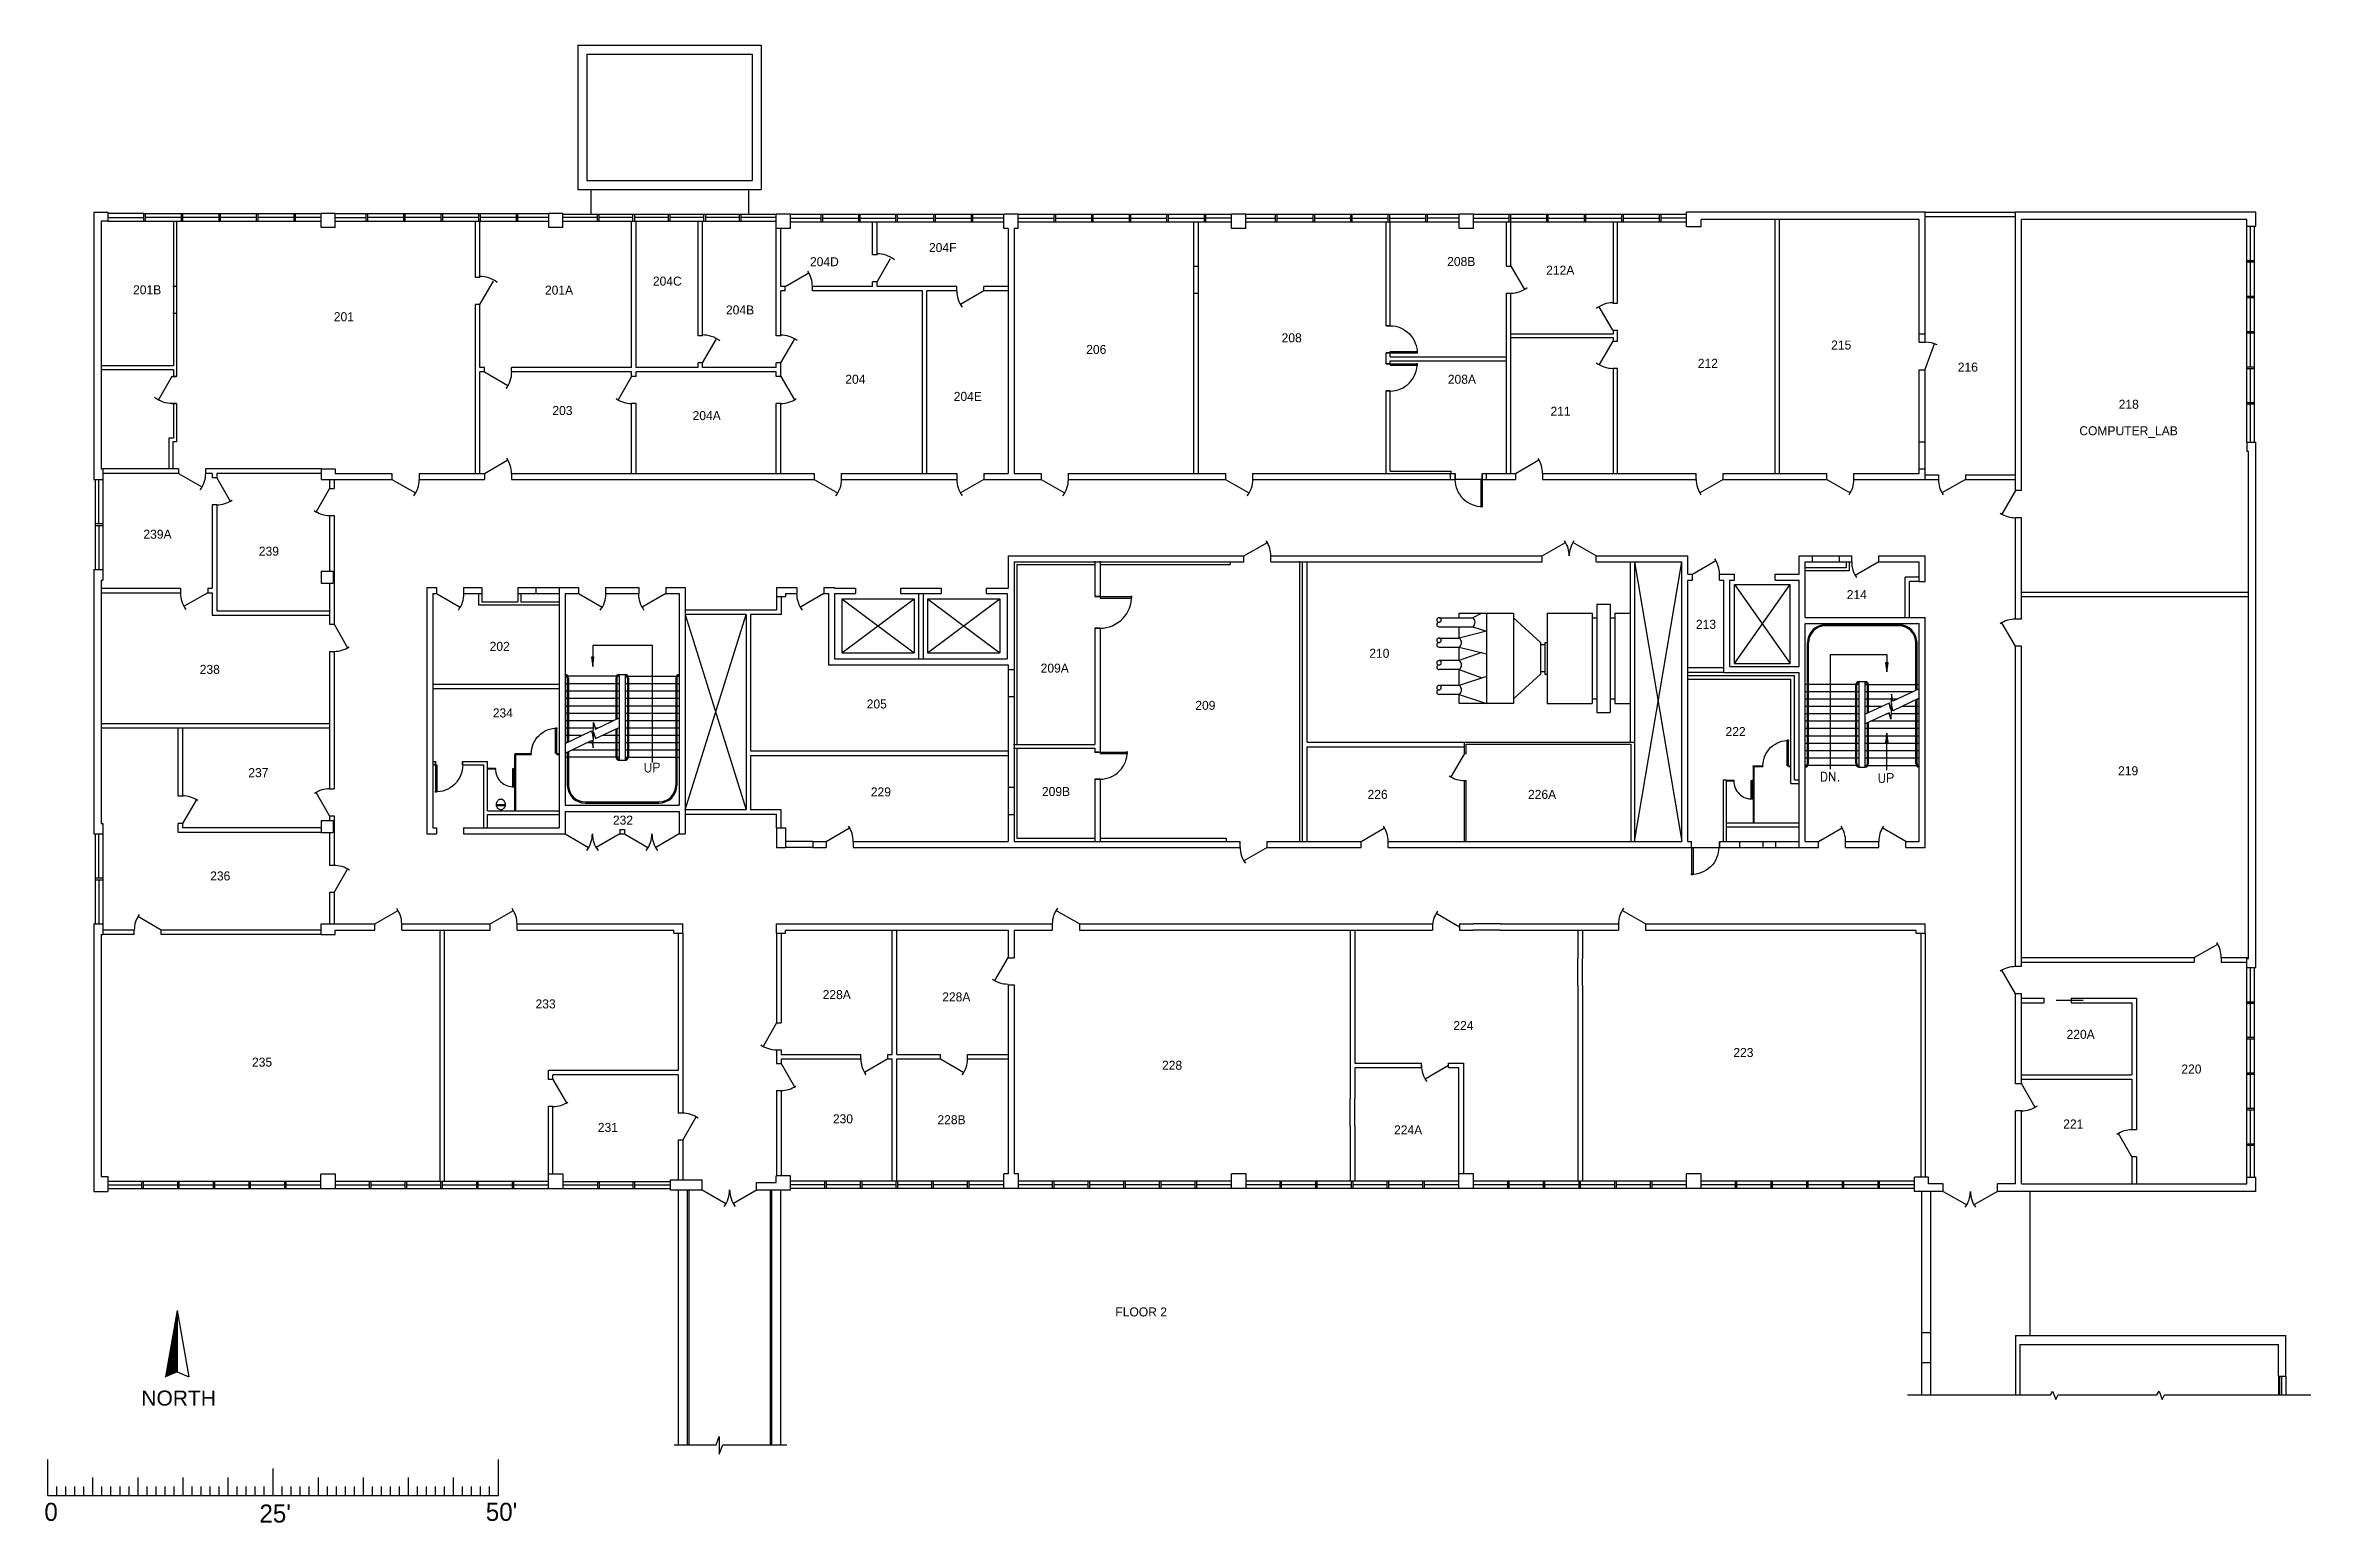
# Model space of a CAD drawing. Header units: inches. Extents: x -34849 to 37501, y -26482 to 39290.
# Drawn here: x -12 to 3004, y 5796 to 7763 of the extents above; entities that cross this region are included whole.
import ezdxf
from ezdxf.enums import TextEntityAlignment as Align

# ---------------------------------------------------------------- set-up
doc = ezdxf.new("R2010")
doc.units = ezdxf.units.IN
doc.header["$MEASUREMENT"] = 0
for name, color, linetype in [('035$03DOOR', 150, 'Continuous'), ('035$03LOD', 251, 'Continuous'), ('035$03OFFICE', 7, 'Continuous'), ('035$03OUT', 7, 'Continuous'), ('035$03WAL', 7, 'Continuous'), ('035$04OFF', 7, 'Continuous'), ('151$01OUT', 7, 'Continuous')]:
    doc.layers.add(name, color=color, linetype=linetype)
doc.styles.add('ROMANS', font='romans')

msp = doc.modelspace()

# ---------------------------------------------------------------- texts
msp.add_text('FLOOR 2', height=12).set_placement((1412.6, 6070.2, 0))
at = {"layer": '035$03LOD', "style": 'ROMANS'}
for s, p in [('UP', (784.8, 6795, 0)), ('DN.', (2350.4, 6782.9, 0)), ('UP', (2427.2, 6781.1, 0))]:
    msp.add_text(s, height=12, dxfattribs=at).set_placement(p)
at = {"layer": '035$03OFFICE'}
msp.add_text('228B', height=12, dxfattribs=at).set_placement((1175.8, 6326.1))

# ---------------------------------------------------------------- blocks, each defined once
blk = doc.blocks.new('OFFICE')
at = {"color": 2, "linetype": 'Continuous'}
blk.add_attdef('OFFICE', text='', height=12, dxfattribs=at).set_placement((0, 0), align=Align.MIDDLE)
blk = doc.blocks.new('scale bar')
for p, q in [((-41591.4, 15421.9), (-41591.4, 15469.9)), ((-40991.4, 15421.9), (-40991.4, 15469.9)), ((-41591.4, 15421.9), (-41591.4, 15445.9)), ((-41531.4, 15421.9), (-41531.4, 15445.9)), ((-41471.4, 15421.9), (-41471.4, 15445.9)), ((-41411.4, 15421.9), (-41411.4, 15445.9)), ((-41351.4, 15421.9), (-41351.4, 15445.9)), ((-41291.4, 15421.9), (-41291.4, 15457.9)), ((-41231.4, 15421.9), (-41231.4, 15445.9)), ((-41171.4, 15421.9), (-41171.4, 15445.9)), ((-41111.4, 15421.9), (-41111.4, 15445.9)), ((-41051.4, 15421.9), (-41051.4, 15445.9)), ((-41591.4, 15421.9), (-40991.4, 15421.9)), ((-41579.4, 15421.9), (-41579.4, 15433.9)), ((-41567.4, 15421.9), (-41567.4, 15433.9)), ((-41555.4, 15421.9), (-41555.4, 15433.9)), ((-41543.4, 15421.9), (-41543.4, 15433.9)), ((-41531.4, 15421.9), (-41531.4, 15421.9)), ((-41519.4, 15421.9), (-41519.4, 15433.9)), ((-41507.4, 15421.9), (-41507.4, 15433.9)), ((-41495.4, 15421.9), (-41495.4, 15433.9)), ((-41483.4, 15421.9), (-41483.4, 15433.9)), ((-41471.4, 15421.9), (-41471.4, 15421.9)), ((-41459.4, 15421.9), (-41459.4, 15433.9)), ((-41447.4, 15421.9), (-41447.4, 15433.9)), ((-41435.4, 15421.9), (-41435.4, 15433.9)), ((-41423.4, 15421.9), (-41423.4, 15433.9)), ((-41411.4, 15421.9), (-41411.4, 15421.9)), ((-41399.4, 15421.9), (-41399.4, 15433.9)), ((-41387.4, 15421.9), (-41387.4, 15433.9)), ((-41375.4, 15421.9), (-41375.4, 15433.9)), ((-41363.4, 15421.9), (-41363.4, 15433.9)), ((-41351.4, 15421.9), (-41351.4, 15421.9)), ((-41339.4, 15421.9), (-41339.4, 15433.9)), ((-41327.4, 15421.9), (-41327.4, 15433.9)), ((-41315.4, 15421.9), (-41315.4, 15433.9)), ((-41303.4, 15421.9), (-41303.4, 15433.9)), ((-41279.4, 15421.9), (-41279.4, 15433.9)), ((-41267.4, 15421.9), (-41267.4, 15433.9)), ((-41255.4, 15421.9), (-41255.4, 15433.9)), ((-41243.4, 15421.9), (-41243.4, 15433.9)), ((-41231.4, 15421.9), (-41231.4, 15421.9)), ((-41219.4, 15421.9), (-41219.4, 15433.9)), ((-41207.4, 15421.9), (-41207.4, 15433.9)), ((-41195.4, 15421.9), (-41195.4, 15433.9)), ((-41183.4, 15421.9), (-41183.4, 15433.9)), ((-41171.4, 15421.9), (-41171.4, 15421.9)), ((-41159.4, 15421.9), (-41159.4, 15433.9)), ((-41147.4, 15421.9), (-41147.4, 15433.9)), ((-41135.4, 15421.9), (-41135.4, 15433.9)), ((-41123.4, 15421.9), (-41123.4, 15433.9)), ((-41111.4, 15421.9), (-41111.4, 15421.9)), ((-41099.4, 15421.9), (-41099.4, 15433.9)), ((-41087.4, 15421.9), (-41087.4, 15433.9)), ((-41075.4, 15421.9), (-41075.4, 15433.9)), ((-41063.4, 15421.9), (-41063.4, 15433.9)), ((-41051.4, 15421.9), (-41051.4, 15421.9)), ((-41039.4, 15421.9), (-41039.4, 15433.9)), ((-41027.4, 15421.9), (-41027.4, 15433.9)), ((-41015.4, 15421.9), (-41015.4, 15433.9)), ((-41003.4, 15421.9), (-41003.4, 15433.9))]:
    blk.add_line(p, q)
for s, p in [('0', (-41596.1, 15388)), ("25'", (-41309.8, 15385.8)), ("50'", (-41008.5, 15388))]:
    blk.add_text(s, height=24).set_placement(p)
blk = doc.blocks.new('NORTH')
at = {"layer": '151$01OUT'}
h = blk.add_hatch(dxfattribs=at)
h.set_pattern_fill('ANSI31', color=256, scale=10, angle=-22, style=0)
h.set_pattern_definition([(23, (-25359.4078, -571.1874), (-0.48841391, 1.15063107), [])])
h.paths.add_polyline_path([(-17714.4, 14470.8), (-17638.8, 14440.3), (-17638.4, 14423.3)])
for p, q in [((-17714.4, 14470.8, 0), (-17626.7, 14452.2, 0)), ((-17714.4, 14470.8, 0), (-17638.4, 14423.3, 0)), ((-17714.4, 14470.8, 0), (-17638.8, 14440.3, 0)), ((-17638.8, 14440.3, 0), (-17626.7, 14452.2, 0)), ((-17638.8, 14440.3, 0), (-17638.4, 14423.3, 0))]:
    blk.add_line(p, q, dxfattribs=at)
at = {"layer": '151$01OUT', "insert": (-17633.6, 14386.6, 0), "char_height": 20, "width": 81.982, "attachment_point": 1, "rotation": 68}
blk.add_mtext('{\\fArial|b0|i0|c0|p34;NORTH}', dxfattribs=at)
blk = doc.blocks.new('Easter Egg')
at = {"layer": '035$04OFF'}
for p, q in [((-6.1, 7.1), (5.5, 7.1)), ((-6.1, 5.9), (-5.4, 7.1)), ((-6.1, 5.9), (5.5, 5.9)), ((-4.8, 5.9), (-5.4, 7.1)), ((-4.8, 5.9), (-4.2, 7.1)), ((-3.6, 5.9), (-4.2, 7.1)), ((-3.6, 5.9), (-3, 7.1)), ((-2.4, 5.9), (-3, 7.1)), ((-2.4, 5.9), (-1.7, 7.1)), ((-1.1, 5.9), (-1.7, 7.1)), ((-1.1, 5.9), (-0.5, 7.1)), ((0.1, 5.9), (-0.5, 7.1)), ((0.1, 5.9), (0.7, 7.1)), ((1.3, 5.9), (0.7, 7.1)), ((1.3, 5.9), (2, 7.1)), ((2.6, 5.9), (2, 7.1)), ((2.6, 5.9), (3.2, 7.1)), ((3.8, 5.9), (3.2, 7.1)), ((3.8, 5.9), (4.4, 7.1)), ((5, 5.9), (4.4, 7.1)), ((5, 5.9), (5.5, 6.7))]:
    blk.add_line(p, q, dxfattribs=at)
blk.add_lwpolyline([(-0.4, 14.5), (0.5, 14.4), (1.5, 14.1), (2.4, 13.5), (2.8, 13.2), (3.5, 12.4), (3.8, 12), (4, 11.7), (4.3, 11.2), (4.8, 10.1), (5, 9.6), (5.1, 9.2), (5.3, 8.7), (5.4, 8.2), (5.4, 7.9), (5.4, 7.6), (5.5, 7.1), (5.5, 6.1), (5.5, 5.8), (5.4, 5.3), (5.3, 5), (5.2, 4.6), (5.1, 4.1), (4.9, 3.8), (4.7, 3.4), (4.6, 3.2), (4.4, 2.9), (4.3, 2.8), (4.2, 2.5), (4, 2.3), (3.9, 2.1), (3.4, 1.7), (3.1, 1.4), (2.9, 1.2), (2.3, 0.7), (1.6, 0.4), (0.9, 0.1), (0, 0), (-1, 0), (-2, 0.4), (-2.6, 0.7), (-3, 1), (-3.4, 1.3), (-4.2, 1.9), (-4.6, 2.4), (-4.9, 2.8), (-5.1, 3), (-5.3, 3.3), (-5.5, 3.8), (-5.6, 4.2), (-5.8, 4.7), (-5.9, 5.1), (-6.1, 5.9), (-6.1, 6.4), (-6.1, 6.6), (-6.1, 7.1), (-6.1, 7.4), (-6.1, 7.6), (-5.9, 9), (-5.6, 9.8), (-5.2, 10.9), (-4.5, 12.1), (-3.7, 13), (-3.3, 13.3), (-2.8, 13.7), (-2.5, 13.9), (-2, 14.1), (-1.4, 14.3), (-0.7, 14.4), (-0.5, 14.4), (-0.4, 14.5)], dxfattribs=at)

# ---------------------------------------------------------------- linework, layer by layer
at = {"layer": '035$03DOOR'}
for p, q in [((1095.4, 7447.7, 0), (1113.4, 7478.8, 0)), ((566.7, 7417.7, 0), (584.7, 7448.8, 0)), ((973.3, 7441.7, 0), (1004.5, 7459.7, 0)), ((1939.2, 7468.7, 0), (1957.2, 7437.5, 0)), ((1237.6, 7435.7, 0), (1206.5, 7417.7, 0)), ((2074.8, 7383.4, 0), (2056.8, 7414.6, 0)), ((863.1, 7339.7, 0), (881.1, 7370.8, 0)), ((967.3, 7339.7, 0), (985.3, 7370.8, 0)), ((2074.8, 7368.9, 0), (2056.8, 7337.7, 0)), ((2490.7, 7331.3, 0), (2503, 7365.1, 0)), ((572.7, 7327.7, 0), (603.9, 7309.7, 0)), ((1778.2, 7353.2, 0), (1778.2, 7355, 0)), ((1778.2, 7355, 0), (1814.2, 7355, 0)), ((1778.2, 7353.2, 0), (1814.2, 7353.2, 0)), ((1778.2, 7338.4, 0), (1814.2, 7338.4, 0)), ((1778.2, 7338.4, 0), (1778.2, 7336.6, 0)), ((1778.2, 7336.6, 0), (1814.2, 7336.6, 0)), ((1814.2, 7353.2, 0), (1814.2, 7355, 0)), ((1814.2, 7338.4, 0), (1814.2, 7336.6, 0)), ((156.8, 7321.7, 0), (138.8, 7290.5, 0)), ((768.7, 7321.7, 0), (750.7, 7290.5, 0)), ((967.3, 7321.7, 0), (985.3, 7290.5, 0)), ((572.7, 7192.7, 0), (603.9, 7210.7, 0)), ((1945.2, 7192.7, 0), (1976.4, 7210.7, 0)), ((165.4, 7192.7, 0), (196.6, 7174.7, 0)), ((216.4, 7186.7, 0), (234.4, 7155.5, 0)), ((449.7, 7184.7, 0), (480.9, 7166.7, 0)), ((1011.7, 7184.7, 0), (1042.9, 7166.7, 0)), ((1237.6, 7184.7, 0), (1206.5, 7166.7, 0)), ((1313.7, 7184.7, 0), (1344.9, 7166.7, 0)), ((1559.2, 7184.7, 0), (1590.4, 7166.7, 0)), ((1900.7, 7184.7, 0), (1898.9, 7184.7, 0)), ((1898.9, 7184.7, 0), (1898.9, 7148.7, 0)), ((1900.7, 7184.7, 0), (1900.7, 7148.7, 0)), ((2221.7, 7184.7, 0), (2190.5, 7166.7, 0)), ((2359.7, 7184.7, 0), (2390.9, 7166.7, 0)), ((2544.1, 7184.7, 0), (2512.9, 7166.7, 0)), ((366.7, 7172.7, 0), (348.7, 7141.5, 0)), ((1900.7, 7148.7, 0), (1898.9, 7148.7, 0)), ((2610.7, 7169.7, 0), (2592.7, 7138.5, 0)), ((1583.7, 7082.7, 0), (1614.9, 7100.7, 0)), ((1980.7, 7082.7, 0), (2011.9, 7100.7, 0)), ((2052.7, 7082.7, 0), (2021.5, 7100.7, 0)), ((2180.7, 7058.7, 0), (2211.9, 7076.7, 0)), ((2428.7, 7074.7, 0), (2397.5, 7056.7, 0)), ((204.4, 7033.7, 0), (173.2, 7015.7, 0)), ((509.1, 7032.7, 0), (540.3, 7014.7, 0)), ((698.1, 7032.7, 0), (729.3, 7014.7, 0)), ((814.1, 7032.7, 0), (782.9, 7014.7, 0)), ((1024.7, 7032.7, 0), (993.5, 7014.7, 0)), ((1392.3, 7028.6, 0), (1434.3, 7028.6, 0)), ((1392.3, 7028.6, 0), (1392.3, 7026.5, 0)), ((1392.3, 7026.5, 0), (1434.3, 7026.5, 0)), ((1434.3, 7028.6, 0), (1434.3, 7026.5, 0)), ((372.7, 6991.7, 0), (390.7, 6960.5, 0)), ((2610.7, 6962.7, 0), (2592.7, 6993.8, 0)), ((667.4, 6819.5, 0), (667.4, 6853.5, 0)), ((669.1, 6853.5, 0), (667.4, 6853.5, 0)), ((669.1, 6819.5, 0), (669.1, 6853.5, 0)), ((669.1, 6819.5, 0), (667.4, 6819.5, 0)), ((1392.3, 6821.6, 0), (1428.3, 6821.6, 0)), ((1392.3, 6821.6, 0), (1392.3, 6819.8, 0)), ((1392.3, 6819.8, 0), (1428.3, 6819.8, 0)), ((1428.3, 6821.6, 0), (1428.3, 6819.8, 0)), ((1877.2, 6819.7, 0), (1859.2, 6788.5, 0)), ((2306.8, 6803.3, 0), (2306.8, 6837.3, 0)), ((2308.5, 6837.3, 0), (2306.8, 6837.3, 0)), ((2308.5, 6803.3, 0), (2308.5, 6837.3, 0)), ((507.8, 6804.5, 0), (507.8, 6768.5, 0)), ((507.8, 6804.5, 0), (509.6, 6804.5, 0)), ((509.6, 6804.5, 0), (509.6, 6768.5, 0)), ((611.4, 6799.3, 0), (610.2, 6799.3, 0)), ((610.2, 6799.3, 0), (610.2, 6775.3, 0)), ((611.4, 6799.3, 0), (611.4, 6775.3, 0)), ((2308.5, 6803.3, 0), (2306.8, 6803.3, 0)), ((171.3, 6726.7, 0), (189.3, 6757.8, 0)), ((366.7, 6736.7, 0), (348.7, 6767.8, 0)), ((507.8, 6768.5, 0), (509.6, 6768.5, 0)), ((611.4, 6775.3, 0), (610.2, 6775.3, 0)), ((2259.8, 6783.2, 0), (2258.6, 6783.2, 0)), ((2258.6, 6783.2, 0), (2258.6, 6759.2, 0)), ((2259.8, 6759.2, 0), (2258.6, 6759.2, 0)), ((2259.8, 6783.2, 0), (2259.8, 6759.2, 0)), ((680.1, 6712.7, 0), (711.3, 6694.7, 0)), ((752.9, 6712.7, 0), (721.7, 6694.7, 0)), ((759.3, 6712.7, 0), (790.5, 6694.7, 0)), ((832.1, 6712.7, 0), (800.9, 6694.7, 0)), ((1027.7, 6702.7, 0), (1058.9, 6720.7, 0)), ((1614.7, 6694.7, 0), (1583.5, 6676.7, 0)), ((1739.7, 6702.7, 0), (1770.9, 6720.7, 0)), ((2179.7, 6694.7, 0), (2179.7, 6658.7, 0)), ((2179.7, 6694.7, 0), (2181.5, 6694.7, 0)), ((2181.5, 6694.7, 0), (2181.5, 6658.7, 0)), ((2348.7, 6702.7, 0), (2379.9, 6720.7, 0)), ((2464.7, 6702.7, 0), (2433.5, 6720.7, 0)), ((372.7, 6634.7, 0), (390.7, 6665.8, 0)), ((2179.7, 6658.7, 0), (2181.5, 6658.7, 0)), ((426.7, 6592.7, 0), (457.9, 6610.7, 0)), ((580.2, 6592.7, 0), (611.4, 6610.7, 0)), ((1364.7, 6592.7, 0), (1333.5, 6610.7, 0)), ((1870.7, 6588.7, 0), (1839.5, 6606.7, 0)), ((2118.2, 6592.7, 0), (2087, 6610.7, 0)), ((142.7, 6584.7, 0), (111.5, 6602.7, 0)), ((1269.7, 6548.7, 0), (1251.7, 6517.5, 0)), ((2848.7, 6547.9, 0), (2879.9, 6565.9, 0)), ((2610.7, 6499.9, 0), (2592.7, 6531.1, 0)), ((2700.8, 6490.9, 0), (2664.8, 6490.9, 0)), ((961.7, 6461, 0), (943.7, 6429.8, 0)), ((967.7, 6407, 0), (985.7, 6375.8, 0)), ((1109.7, 6413, 0), (1078.5, 6395, 0)), ((1179.7, 6413, 0), (1210.9, 6395, 0)), ((1856.2, 6404.2, 0), (1825, 6386.2, 0)), ((664, 6385.7, 0), (682, 6354.6, 0)), ((2618.7, 6379.9, 0), (2636.7, 6348.7, 0)), ((836.7, 6304.7, 0), (854.7, 6335.8, 0)), ((2765.7, 6282.7, 0), (2747.7, 6313.8, 0)), ((862.8, 6238.7, 0), (894, 6220.7, 0)), ((935.6, 6238.7, 0), (904.4, 6220.7, 0)), ((2514.7, 6236.7, 0), (2545.9, 6218.7, 0)), ((2586.7, 6236.7, 0), (2555.5, 6218.7, 0))]:
    msp.add_line(p, q, dxfattribs=at)
for centre, radius, start, end in [((1095.4, 7447.7, 0), 37.3, 51.7625, 90.7584), ((566.7, 7417.7, 0), 37.3, 51.7625, 90.7584), ((973.3, 7441.7, 0), 36, 0, 33.9736), ((1237.6, 7435.7, 0), 36, 180, 216.7672), ((1939.2, 7468.7, 0), 36, 270, 307.1517), ((2074.8, 7383.4, 0), 36.4, 90.1468, 127.3209), ((863.1, 7339.7, 0), 37.3, 51.7625, 90.7584), ((967.3, 7339.7, 0), 36.9, 54.1377, 90.7769), ((2490.7, 7331.3, 0), 36, 63.8967, 90), ((572.7, 7327.7, 0), 36.4, 322.6791, 359.8532), ((2074.8, 7368.9, 0), 36.4, 232.6791, 269.8532), ((156.8, 7323.4, 0), 37.3, 231.7625, 270.7584), ((768.7, 7321.7, 0), 36, 235.0263, 270), ((967.3, 7321.7, 0), 36, 270, 304.9737), ((572.7, 7192.7, 0), 36, 0, 33.9736), ((1945.2, 7192.7, 0), 36, 0, 33.044), ((165.4, 7192.7, 0), 36.4, 322.6791, 359.8532), ((449.7, 7184.7, 0), 36.4, 322.6791, 359.8532), ((1011.7, 7184.7, 0), 36.4, 322.6791, 359.8532), ((1237.6, 7184.7, 0), 36, 180, 216.7672), ((1313.7, 7184.7, 0), 36.4, 322.6791, 359.8532), ((1559.2, 7184.7, 0), 36.4, 322.6791, 359.8532), ((2221.7, 7184.7, 0), 36, 180, 214.4761), ((2359.7, 7184.7, 0), 36, 325.5239, 0), ((2544.1, 7184.7, 0), 36, 180, 214.8651), ((216.4, 7186.7, 0), 36, 270, 304.9737), ((366.7, 7172.7, 0), 36, 235.0263, 270), ((2610.7, 7169.7, 0), 36, 235.83, 270), ((1583.7, 7082.7, 0), 36, 0, 33.9788), ((1980.7, 7082.7, 0), 36, 0, 33.9788), ((2052.7, 7082.7, 0), 36, 146.0212, 180), ((2180.7, 7058.7, 0), 36, 0, 33.9788), ((2428.7, 7074.7, 0), 36, 180, 215.3076), ((204.4, 7033.7, 0), 36.4, 180.1468, 217.3209), ((509.1, 7032.7, 0), 36.4, 322.6791, 359.8532), ((698.1, 7032.7, 0), 36.4, 322.6791, 359.8532), ((814.1, 7032.7, 0), 36.4, 180.1468, 217.3209), ((1024.7, 7032.7, 0), 36.4, 180.1468, 217.3209), ((2610.7, 6962.7, 0), 36, 90, 124.17), ((372.7, 6991.7, 0), 36, 270, 303.8573), ((1877.2, 6819.7, 0), 36, 235.83, 270), ((171.3, 6726.7, 0), 36.5, 56.7444, 90.6394), ((366.7, 6736.7, 0), 36, 90, 123.8573), ((680.1, 6712.7, 0), 36.4, 322.6791, 359.8532), ((752.9, 6712.7, 0), 36.4, 180.1468, 217.3209), ((759.3, 6712.7, 0), 36.4, 322.6791, 359.8532), ((832.1, 6712.7, 0), 36.4, 180.1468, 217.3209), ((1027.7, 6702.7, 0), 36, 0, 33.9788), ((1614.7, 6694.7, 0), 36, 180, 216.1157), ((1739.7, 6702.7, 0), 36, 0, 33.9788), ((2348.7, 6702.7, 0), 36, 0, 33.9788), ((2464.7, 6702.7, 0), 36, 146.0212, 180), ((372.7, 6634.7, 0), 36, 54.9755, 91.0496), ((142.7, 6584.7, 0), 36, 145.0327, 180.2967), ((426.7, 6592.7, 0), 36, 0, 34.9727), ((580.2, 6592.7, 0), 36, 0, 34.9727), ((1364.7, 6592.7, 0), 36, 143.8843, 180), ((1870.7, 6588.7, 0), 36, 143.8843, 180), ((2118.2, 6592.7, 0), 36, 143.8843, 180), ((2848.7, 6547.9, 0), 36, 0, 33.9788), ((1269.7, 6548.7, 0), 36, 234.3688, 270), ((2610.7, 6499.9, 0), 36, 90, 124.17), ((961.7, 6461, 0), 36, 234.3688, 270), ((1109.7, 6413, 0), 36, 180, 216.1157), ((1179.7, 6413, 0), 36, 323.8843, 0), ((1856.2, 6404.2, 0), 36, 180, 216.1157), ((967.7, 6407, 0), 36, 270, 303.2314), ((664, 6385.7, 0), 36, 270, 303.2314), ((836.7, 6304.7, 0), 36, 54.9755, 91.0496), ((2618.7, 6379.9, 0), 36, 270, 305.9532), ((2765.7, 6282.7, 0), 36, 90, 124.17), ((862.8, 6238.7, 0), 36.4, 322.6791, 359.8532), ((935.6, 6238.7, 0), 36.4, 180.1468, 217.3209), ((2514.7, 6236.7, 0), 36, 323.8843, 0), ((2586.7, 6236.7, 0), 36, 180, 216.1157)]:
    msp.add_arc(centre, radius, start, end, dxfattribs=at)
at = {"layer": '035$03DOOR', "extrusion": (0, 0, -1)}
for centre, major_axis, start_param, end_param in [((1778.2, 7353.2, 0), (25.5, 25.5), -0.785398, 0.815191), ((669.1, 6819.5, 0), (-24, 24), 5.497787, 7.098376), ((2308.5, 6803.3, 0), (-24, 24), 5.497787, 7.098376), ((507.8, 6804.5, 0), (25.5, 25.5), 0.785398, 2.385987), ((2179.7, 6694.7, 0), (25.5, 25.5), 0.785398, 2.385987)]:
    msp.add_ellipse(centre, major_axis=major_axis, ratio=1, start_param=start_param, end_param=end_param, dxfattribs=at)
at = {"layer": '035$03DOOR'}
for centre, major_axis, start_param, end_param in [((1778.2, 7338.4, 0), (-25.5, 25.5), 2.356194, 3.956783), ((1900.7, 7184.7, 0), (-25.5, 25.5), 0.785398, 2.385987), ((1392.3, 7028.6, 0), (29.7, 29.7), 3.926991, 5.52758), ((1392.3, 6821.6, 0), (25.5, 25.5), 3.926991, 5.52758), ((611.4, 6799.3, 0), (-17, 17), 0.785398, 2.385987), ((2259.8, 6783.2, 0), (-17, 17), 0.785398, 2.385987)]:
    msp.add_ellipse(centre, major_axis=major_axis, ratio=1, start_param=start_param, end_param=end_param, dxfattribs=at)
at = {"layer": '035$03LOD'}
for p, q in [((119.5, 7538.7, 0), (71.5, 7538.7, 0)), ((121.5, 7538.7, 0), (169.5, 7538.7, 0)), ((171.5, 7538.7, 0), (219.5, 7538.7, 0)), ((221.5, 7538.7, 0), (269.5, 7538.7, 0)), ((271.5, 7538.7, 0), (319.5, 7538.7, 0)), ((321.5, 7538.7, 0), (355.3, 7538.7, 0)), ((374.1, 7538.7, 0), (415.4, 7538.7, 0)), ((417.4, 7538.7, 0), (465.4, 7538.7, 0)), ((467.4, 7538.7, 0), (658.3, 7538.7, 0)), ((71.5, 7533.6, 0), (119.5, 7533.6, 0)), ((71.5, 7528.7, 0), (119.5, 7528.7, 0)), ((121.5, 7533.7, 0), (169.5, 7533.7, 0)), ((121.5, 7528.7, 0), (169.5, 7528.7, 0)), ((171.5, 7533.7, 0), (219.5, 7533.7, 0)), ((171.5, 7528.7, 0), (219.5, 7528.7, 0)), ((221.5, 7533.7, 0), (269.5, 7533.7, 0)), ((221.5, 7528.7, 0), (269.5, 7528.7, 0)), ((271.5, 7533.7, 0), (319.5, 7533.7, 0)), ((271.5, 7528.7, 0), (319.5, 7528.7, 0)), ((321.5, 7533.8, 0), (355.3, 7533.8, 0)), ((321.5, 7528.7, 0), (355.3, 7528.7, 0)), ((374.1, 7533.6, 0), (415.4, 7533.6, 0)), ((374.1, 7528.7, 0), (415.4, 7528.7, 0)), ((417.4, 7533.7, 0), (465.4, 7533.7, 0)), ((417.4, 7528.7, 0), (465.4, 7528.7, 0)), ((467.4, 7533.7, 0), (515.4, 7533.7, 0)), ((467.4, 7528.7, 0), (515.4, 7528.7, 0)), ((517.4, 7533.7, 0), (565.4, 7533.7, 0)), ((517.4, 7528.7, 0), (565.4, 7528.7, 0)), ((567.4, 7533.7, 0), (615.4, 7533.7, 0)), ((567.4, 7528.7, 0), (615.4, 7528.7, 0)), ((617.4, 7533.8, 0), (658.3, 7533.8, 0)), ((617.4, 7528.7, 0), (658.3, 7528.7, 0)), ((677.1, 7537.7, 0), (723.1, 7537.7, 0)), ((723.1, 7533.5, 0), (677.1, 7533.5, 0)), ((677.1, 7528.7, 0), (723.1, 7528.7, 0)), ((725.6, 7537.7, 0), (770.4, 7537.7, 0)), ((770.4, 7533.5, 0), (725.6, 7533.5, 0)), ((725.6, 7528.7, 0), (770.4, 7528.7, 0)), ((772.9, 7537.7, 0), (817.6, 7537.7, 0)), ((817.6, 7533.5, 0), (772.9, 7533.5, 0)), ((772.9, 7528.7, 0), (817.6, 7528.7, 0)), ((820.1, 7537.7, 0), (864.9, 7537.7, 0)), ((864.9, 7533.5, 0), (820.1, 7533.5, 0)), ((820.1, 7528.7, 0), (864.9, 7528.7, 0)), ((867.4, 7537.7, 0), (912.1, 7537.7, 0)), ((912.1, 7533.5, 0), (867.4, 7533.5, 0)), ((867.4, 7528.7, 0), (912.1, 7528.7, 0)), ((914.6, 7537.7, 0), (961.3, 7537.7, 0)), ((961.3, 7533.5, 0), (914.6, 7533.5, 0)), ((914.6, 7528.7, 0), (961.3, 7528.7, 0)), ((980.1, 7537.7, 0), (1021, 7537.7, 0)), ((980.1, 7532.6, 0), (1021, 7532.6, 0)), ((980.1, 7527.7, 0), (1021, 7527.7, 0)), ((1023, 7537.7, 0), (1071, 7537.7, 0)), ((1023, 7532.7, 0), (1071, 7532.7, 0)), ((1023, 7527.7, 0), (1071, 7527.7, 0)), ((1073, 7537.7, 0), (1120.4, 7537.7, 0)), ((1073, 7532.7, 0), (1120.4, 7532.7, 0)), ((1073, 7527.7, 0), (1120.4, 7527.7, 0)), ((1122.4, 7537.7, 0), (1171, 7537.7, 0)), ((1122.4, 7532.7, 0), (1171, 7532.7, 0)), ((1122.4, 7527.7, 0), (1171, 7527.7, 0)), ((1173, 7537.7, 0), (1221, 7537.7, 0)), ((1173, 7532.7, 0), (1221, 7532.7, 0)), ((1173, 7527.7, 0), (1221, 7527.7, 0)), ((1223, 7537.7, 0), (1263, 7537.7, 0)), ((1223, 7532.8, 0), (1263, 7532.8, 0)), ((1223, 7527.7, 0), (1263, 7527.7, 0)), ((1283.1, 7537.7, 0), (1331.2, 7537.7, 0)), ((1283.1, 7527.7, 0), (1331.2, 7527.7, 0)), ((1283.2, 7532.6, 0), (1331.2, 7532.6, 0)), ((1333.2, 7537.7, 0), (1381.2, 7537.7, 0)), ((1333.2, 7532.7, 0), (1381.2, 7532.7, 0)), ((1333.2, 7527.7, 0), (1381.2, 7527.7, 0)), ((1383.2, 7537.7, 0), (1431.2, 7537.7, 0)), ((1383.2, 7532.7, 0), (1431.2, 7532.7, 0)), ((1383.2, 7527.7, 0), (1431.2, 7527.7, 0)), ((1433.2, 7537.7, 0), (1481.2, 7537.7, 0)), ((1433.2, 7532.7, 0), (1481.2, 7532.7, 0)), ((1433.2, 7527.7, 0), (1481.2, 7527.7, 0)), ((1483.2, 7537.7, 0), (1531.2, 7537.7, 0)), ((1483.2, 7532.7, 0), (1531.2, 7532.7, 0)), ((1483.2, 7527.7, 0), (1531.2, 7527.7, 0)), ((1533.2, 7537.7, 0), (1567.3, 7537.7, 0)), ((1533.2, 7532.8, 0), (1567.3, 7532.8, 0)), ((1533.2, 7527.7, 0), (1567.3, 7527.7, 0)), ((1586.1, 7537.7, 0), (1625.9, 7537.7, 0)), ((1586.1, 7532.6, 0), (1625.9, 7532.6, 0)), ((1586.1, 7527.7, 0), (1625.9, 7527.7, 0)), ((1627.9, 7537.7, 0), (1675.9, 7537.7, 0)), ((1627.9, 7532.7, 0), (1675.9, 7532.7, 0)), ((1627.9, 7527.7, 0), (1675.9, 7527.7, 0)), ((1677.9, 7537.7, 0), (1725.9, 7537.7, 0)), ((1677.9, 7532.7, 0), (1725.9, 7532.7, 0)), ((1677.9, 7527.7, 0), (1725.9, 7527.7, 0)), ((1727.9, 7537.7, 0), (1775.9, 7537.7, 0)), ((1727.9, 7532.7, 0), (1775.9, 7532.7, 0)), ((1727.9, 7527.7, 0), (1775.9, 7527.7, 0)), ((1777.9, 7537.7, 0), (1825.9, 7537.7, 0)), ((1777.9, 7532.7, 0), (1825.9, 7532.7, 0)), ((1777.9, 7527.7, 0), (1825.9, 7527.7, 0)), ((1827.9, 7537.7, 0), (1870.3, 7537.7, 0)), ((1827.9, 7532.8, 0), (1870.3, 7532.8, 0)), ((1827.9, 7527.7, 0), (1870.3, 7527.7, 0)), ((1889.1, 7537.7, 0), (1936.9, 7537.7, 0)), ((1889.1, 7532.6, 0), (1936.9, 7532.6, 0)), ((1889.1, 7527.7, 0), (1936.9, 7527.7, 0)), ((1938.9, 7537.7, 0), (1986.9, 7537.7, 0)), ((1938.9, 7532.7, 0), (1986.9, 7532.7, 0)), ((1938.9, 7527.7, 0), (1986.9, 7527.7, 0)), ((1988.9, 7537.7, 0), (2036.9, 7537.7, 0)), ((1988.9, 7532.7, 0), (2036.9, 7532.7, 0)), ((1988.9, 7527.7, 0), (2036.9, 7527.7, 0)), ((2038.9, 7537.7, 0), (2086.9, 7537.7, 0)), ((2038.9, 7532.7, 0), (2086.9, 7532.7, 0)), ((2038.9, 7527.7, 0), (2086.9, 7527.7, 0)), ((2088.9, 7537.7, 0), (2136.9, 7537.7, 0)), ((2088.9, 7532.7, 0), (2136.9, 7532.7, 0)), ((2088.9, 7527.7, 0), (2136.9, 7527.7, 0)), ((2138.9, 7537.7, 0), (2173, 7537.7, 0)), ((2138.9, 7532.8, 0), (2173, 7532.8, 0)), ((2138.9, 7527.7, 0), (2173, 7527.7, 0)), ((2918.7, 7475.7, 0), (2918.7, 7521.9, 0)), ((2923.7, 7475.7, 0), (2923.7, 7521.9, 0)), ((2928.7, 7475.7, 0), (2928.7, 7521.9, 0)), ((2918.7, 7428.4, 0), (2918.7, 7473.7, 0)), ((2923.7, 7428.4, 0), (2923.7, 7473.7, 0)), ((2928.7, 7428.4, 0), (2928.7, 7473.7, 0)), ((2918.7, 7381.2, 0), (2918.7, 7426.4, 0)), ((2923.7, 7381.2, 0), (2923.7, 7426.4, 0)), ((2928.7, 7381.2, 0), (2928.7, 7426.4, 0)), ((2918.7, 7333.9, 0), (2918.7, 7379.2, 0)), ((2923.7, 7333.9, 0), (2923.7, 7379.2, 0)), ((2928.7, 7333.9, 0), (2928.7, 7379.2, 0)), ((2918.7, 7286.7, 0), (2918.7, 7331.9, 0)), ((2923.7, 7286.7, 0), (2923.7, 7331.9, 0)), ((2928.7, 7286.7, 0), (2928.7, 7331.9, 0)), ((2918.7, 7234.4, 0), (2918.7, 7284.7, 0)), ((2923.7, 7234.4, 0), (2923.7, 7284.7, 0)), ((2928.7, 7234.4, 0), (2928.7, 7284.7, 0)), ((54.7, 7184.7, 0), (54.7, 7125.9, 0)), ((59.7, 7125.9, 0), (59.7, 7184.7, 0)), ((64.7, 7184.7, 0), (64.7, 7125.9, 0)), ((54.7, 7123.4, 0), (54.7, 7064.7, 0)), ((59.7, 7123.4, 0), (59.7, 7064.7, 0)), ((64.7, 7123.4, 0), (64.7, 7064.7, 0)), ((2103.7, 6702.7, 0), (2166.7, 7074.7, 0)), ((2103.7, 7074.7, 0), (2166.7, 6702.7, 0)), ((2236.7, 6939.7, 0), (2310.7, 7044.7, 0)), ((2236.7, 7044.7, 0), (2310.7, 6939.7, 0)), ((2236.7, 6939.7, 0), (2236.7, 7044.7, 0)), ((2236.7, 7044.7, 0), (2310.7, 7044.7, 0)), ((2310.7, 6939.7, 0), (2310.7, 7044.7, 0)), ((840.1, 6744.7, 0), (921.1, 7004.7, 0)), ((840.1, 7004.7, 0), (921.1, 6744.7, 0)), ((1048.7, 6953.7, 0), (1144.7, 7025.7, 0)), ((1048.7, 7025.7, 0), (1144.7, 6953.7, 0)), ((1048.7, 7025.7, 0), (1048.7, 6953.7, 0)), ((1048.7, 7025.7, 0), (1144.7, 7025.7, 0)), ((1144.7, 7025.7, 0), (1144.7, 6953.7, 0)), ((1162.7, 6953.7, 0), (1258.7, 7025.7, 0)), ((1162.7, 7025.7, 0), (1258.7, 6953.7, 0)), ((1162.7, 7025.7, 0), (1162.7, 6953.7, 0)), ((1162.7, 7025.7, 0), (1258.7, 7025.7, 0)), ((1258.7, 7025.7, 0), (1258.7, 6953.7, 0)), ((1843.4, 7000.4, 0), (1870.4, 7000.4, 0)), ((1870.4, 7006.4, 0), (1942.4, 7006.4, 0)), ((1870.4, 7000.4, 0), (1870.4, 7006.4, 0)), ((1870.4, 7000.4, 0), (1888.4, 7000.4, 0)), ((1900.4, 7006.4, 0), (1888.4, 7000.4, 0)), ((1906.4, 7006.4, 0), (1906.4, 6886.4, 0)), ((1942.4, 7006.4, 0), (1942.4, 6886.4, 0)), ((1942.4, 7000.4, 0), (1978.4, 6967.4, 0)), ((1987.4, 7006.4, 0), (1987.4, 6886.4, 0)), ((1987.4, 7006.4, 0), (2047.4, 7006.4, 0)), ((2047.4, 7006.4, 0), (2047.4, 6886.4, 0)), ((2047.4, 7000.4, 0), (2053.4, 7000.4, 0)), ((2053.4, 7018.4, 0), (2053.4, 6874.4, 0)), ((2053.4, 7018.4, 0), (2071.4, 7018.4, 0)), ((2071.4, 7018.4, 0), (2071.4, 6874.4, 0)), ((2071.4, 7000.4, 0), (2077.4, 7000.4, 0)), ((2077.4, 7006.4, 0), (2077.4, 6886.4, 0)), ((2077.4, 7006.4, 0), (2098.4, 7006.4, 0)), ((1843.4, 6988.4, 0), (1870.4, 6988.4, 0)), ((1843.4, 6973.4, 0), (1870.4, 6973.4, 0)), ((1870.4, 6973.4, 0), (1870.4, 6988.4, 0)), ((1870.4, 6988.4, 0), (1888.4, 6988.4, 0)), ((1906.4, 6982.4, 0), (1870.4, 6973.4, 0)), ((1888.4, 6988.4, 0), (1906.4, 6982.4, 0)), ((1978.4, 6967.4, 0), (1978.4, 6925.4, 0)), ((1984.4, 6967.4, 0), (1987.4, 6967.4, 0)), ((1984.4, 6967.4, 0), (1984.4, 6925.4, 0)), ((2333.7, 6806.2, 0), (2333.7, 6967.1, 0)), ((2335.2, 6806.2, 0), (2335.2, 6967.1, 0)), ((2455.7, 6991.1, 0), (2357.7, 6991.1, 0)), ((2455.7, 6989.6, 0), (2357.7, 6989.6, 0)), ((2478.2, 6903.9, 0), (2478.2, 6967.1, 0)), ((2479.7, 6904.6, 0), (2479.7, 6967.1, 0)), ((796.5, 6963.4, 0), (716.9, 6963.4, 0)), ((716.9, 6963.4, 0), (716.9, 6935.7, 0)), ((796.5, 6807.8, 0), (796.5, 6963.4, 0)), ((1048.7, 6953.7, 0), (1144.7, 6953.7, 0)), ((1162.7, 6953.7, 0), (1258.7, 6953.7, 0)), ((1843.4, 6961.4, 0), (1870.4, 6961.4, 0)), ((1870.4, 6943.4, 0), (1843.4, 6943.4, 0)), ((1870.4, 6961.4, 0), (1906.4, 6952.4, 0)), ((1870.4, 6943.4, 0), (1870.4, 6961.4, 0)), ((1900.4, 6954.4, 0), (1870.4, 6943.4, 0)), ((1984.4, 6964.4, 0), (1978.4, 6964.4, 0)), ((2236.7, 6939.7, 0), (2310.7, 6939.7, 0)), ((2364.3, 6951.7, 0), (2439.6, 6951.7, 0)), ((2364.3, 6798.7, 0), (2364.3, 6951.7, 0)), ((2439.6, 6951.7, 0), (2439.6, 6928.3, 0)), ((681.8, 6922.7, 0), (680.1, 6922.7, 0)), ((680.1, 6912.9, 0), (683.1, 6912.9, 0)), ((683.1, 6920.2, 0), (683.1, 6834.5, 0)), ((748.4, 6922.7, 0), (683.8, 6922.7, 0)), ((684.6, 6920.2, 0), (684.6, 6835.2, 0)), ((684.6, 6912.9, 0), (747.6, 6912.9, 0)), ((747.6, 6920.2, 0), (747.6, 6865, 0)), ((749.1, 6920.2, 0), (749.1, 6865.7, 0)), ((749.1, 6912.9, 0), (752.1, 6912.9, 0)), ((752.1, 6922.7, 0), (750.4, 6922.7, 0)), ((752.1, 6924.7, 0), (752.1, 6810.7, 0)), ((752.1, 6924.7, 0), (760.1, 6924.7, 0)), ((760.1, 6924.7, 0), (760.1, 6810.7, 0)), ((760.1, 6922.7, 0), (761.8, 6922.7, 0)), ((760.1, 6912.9, 0), (763.1, 6912.9, 0)), ((763.1, 6920.2, 0), (763.1, 6815.2, 0)), ((763.8, 6922.7, 0), (828.4, 6922.7, 0)), ((764.6, 6920.2, 0), (764.6, 6815.2, 0)), ((764.6, 6912.9, 0), (827.6, 6912.9, 0)), ((827.6, 6920.2, 0), (827.6, 6777.7, 0)), ((829.1, 6920.2, 0), (829.1, 6777.7, 0)), ((829.1, 6912.9, 0), (832.1, 6912.9, 0)), ((1870.4, 6931.4, 0), (1843.4, 6931.4, 0)), ((1870.4, 6910.4, 0), (1843.4, 6910.4, 0)), ((1870.4, 6910.4, 0), (1870.4, 6931.4, 0)), ((1870.4, 6931.4, 0), (1900.4, 6920.4, 0)), ((1906.4, 6922.4, 0), (1870.4, 6910.4, 0)), ((1978.4, 6925.4, 0), (1942.4, 6892.4, 0)), ((1984.4, 6928.4, 0), (1978.4, 6928.4, 0)), ((1984.4, 6925.4, 0), (1987.4, 6925.4, 0)), ((2333.7, 6911.7, 0), (2330.7, 6911.7, 0)), ((2398.2, 6911.7, 0), (2335.2, 6911.7, 0)), ((2398.2, 6806.2, 0), (2398.2, 6911.2, 0)), ((2399.7, 6806.2, 0), (2399.7, 6911.2, 0)), ((2402.7, 6911.7, 0), (2399.8, 6911.7, 0)), ((2402.7, 6801.7, 0), (2402.7, 6915.7, 0)), ((2402.7, 6915.7, 0), (2410.7, 6915.7, 0)), ((2410.7, 6801.7, 0), (2410.7, 6915.7, 0)), ((2410.7, 6911.7, 0), (2413.7, 6911.7, 0)), ((2413.7, 6873.4, 0), (2413.7, 6911.2, 0)), ((2415.2, 6911.7, 0), (2478.2, 6911.7, 0)), ((2415.2, 6874.1, 0), (2415.2, 6911.2, 0)), ((2482.7, 6906, 0), (2447.3, 6889.2, 0)), ((2479.7, 6911.7, 0), (2482.7, 6911.7, 0)), ((680.1, 6903, 0), (683.1, 6903, 0)), ((680.1, 6893.2, 0), (683.1, 6893.2, 0)), ((680.1, 6883.4, 0), (683.1, 6883.4, 0)), ((684.6, 6903, 0), (747.6, 6903, 0)), ((684.6, 6893.2, 0), (747.6, 6893.2, 0)), ((684.6, 6883.4, 0), (747.6, 6883.4, 0)), ((749.1, 6903, 0), (752.1, 6903, 0)), ((749.1, 6893.2, 0), (752.1, 6893.2, 0)), ((749.1, 6883.4, 0), (752.1, 6883.4, 0)), ((760.1, 6903, 0), (763.1, 6903, 0)), ((760.1, 6893.2, 0), (763.1, 6893.2, 0)), ((760.1, 6883.4, 0), (763.1, 6883.4, 0)), ((764.6, 6903, 0), (827.6, 6903, 0)), ((764.6, 6893.2, 0), (827.6, 6893.2, 0)), ((764.6, 6883.4, 0), (827.6, 6883.4, 0)), ((829.1, 6903, 0), (832.1, 6903, 0)), ((829.1, 6893.2, 0), (832.1, 6893.2, 0)), ((829.1, 6883.4, 0), (832.1, 6883.4, 0)), ((1870.4, 6898.4, 0), (1843.4, 6898.4, 0)), ((1870.4, 6886.4, 0), (1870.4, 6898.4, 0)), ((1870.4, 6898.4, 0), (1906.4, 6886.4, 0)), ((1942.4, 6886.4, 0), (1870.4, 6886.4, 0)), ((1987.4, 6886.4, 0), (2047.4, 6886.4, 0)), ((2047.4, 6892.4, 0), (2053.4, 6892.4, 0)), ((2071.4, 6892.4, 0), (2077.4, 6892.4, 0)), ((2077.4, 6886.4, 0), (2098.4, 6886.4, 0)), ((2333.7, 6901.9, 0), (2330.7, 6901.9, 0)), ((2333.7, 6892, 0), (2330.7, 6892, 0)), ((2333.7, 6882.2, 0), (2330.7, 6882.2, 0)), ((2398.2, 6901.9, 0), (2335.2, 6901.9, 0)), ((2398.2, 6892, 0), (2335.2, 6892, 0)), ((2398.2, 6882.2, 0), (2335.2, 6882.2, 0)), ((2402.7, 6901.9, 0), (2399.7, 6901.9, 0)), ((2402.7, 6892, 0), (2399.7, 6892, 0)), ((2402.7, 6882.2, 0), (2399.7, 6882.2, 0)), ((2413.7, 6901.9, 0), (2410.7, 6901.9, 0)), ((2413.7, 6892, 0), (2410.7, 6892, 0)), ((2442.5, 6886.8, 0), (2410.7, 6872, 0)), ((2413.7, 6882.2, 0), (2410.7, 6882.2, 0)), ((2473.9, 6901.9, 0), (2415.2, 6901.9, 0)), ((2453.3, 6892, 0), (2415.2, 6892, 0)), ((2432.6, 6882.2, 0), (2415.2, 6882.2, 0)), ((2444.9, 6878.3, 0), (2442.5, 6886.8, 0)), ((2445, 6882.2, 0), (2443.8, 6882.2, 0)), ((2445.5, 6898.9, 0), (2444.9, 6878.3, 0)), ((2445.5, 6886.2, 0), (2444.9, 6865.5, 0)), ((2446.2, 6882.2, 0), (2445.4, 6882.2, 0)), ((2447.3, 6889.2, 0), (2445.5, 6898.9, 0)), ((2447.3, 6876.4, 0), (2445.5, 6886.2, 0)), ((2482.7, 6893.3, 0), (2447.3, 6876.4, 0)), ((2478.2, 6882.2, 0), (2459.5, 6882.2, 0)), ((2478.2, 6806.2, 0), (2478.2, 6891.1, 0)), ((2479.7, 6806.2, 0), (2479.7, 6891.8, 0)), ((2482.7, 6882.2, 0), (2479.7, 6882.2, 0)), ((2482.7, 6892, 0), (2480.1, 6892, 0)), ((680.1, 6873.6, 0), (683.1, 6873.6, 0)), ((680.1, 6863.8, 0), (683.1, 6863.8, 0)), ((680.1, 6853.9, 0), (683.1, 6853.9, 0)), ((680.1, 6833.1, 0), (715.5, 6849.9, 0)), ((684.6, 6873.6, 0), (747.6, 6873.6, 0)), ((684.6, 6863.8, 0), (745, 6863.8, 0)), ((684.6, 6853.9, 0), (717.7, 6853.9, 0)), ((715.5, 6849.9, 0), (717.3, 6840.2, 0)), ((717.3, 6840.2, 0), (717.9, 6860.8, 0)), ((717.3, 6827.4, 0), (717.9, 6848.1, 0)), ((717.9, 6860.8, 0), (720.4, 6852.3, 0)), ((717.9, 6848.1, 0), (720.4, 6839.6, 0)), ((719.9, 6853.9, 0), (723.8, 6853.9, 0)), ((720.4, 6852.3, 0), (752.1, 6867.1, 0)), ((720.4, 6839.6, 0), (752.1, 6854.3, 0)), ((747.6, 6852.2, 0), (747.6, 6815.2, 0)), ((749.1, 6873.6, 0), (752.1, 6873.6, 0)), ((749.1, 6852.9, 0), (749.1, 6815.2, 0)), ((751.3, 6853.9, 0), (752.1, 6853.9, 0)), ((760.1, 6873.6, 0), (763.1, 6873.6, 0)), ((760.1, 6863.8, 0), (763.1, 6863.8, 0)), ((760.1, 6853.9, 0), (763.1, 6853.9, 0)), ((764.6, 6873.6, 0), (827.6, 6873.6, 0)), ((764.6, 6863.8, 0), (827.6, 6863.8, 0)), ((764.6, 6853.9, 0), (827.6, 6853.9, 0)), ((829.1, 6873.6, 0), (832.1, 6873.6, 0)), ((829.1, 6863.8, 0), (832.1, 6863.8, 0)), ((829.1, 6853.9, 0), (832.1, 6853.9, 0)), ((2053.4, 6874.4, 0), (2071.4, 6874.4, 0)), ((2333.7, 6872.4, 0), (2330.7, 6872.4, 0)), ((2333.7, 6862.6, 0), (2330.7, 6862.6, 0)), ((2333.7, 6852.8, 0), (2330.7, 6852.8, 0)), ((2398.2, 6872.4, 0), (2335.2, 6872.4, 0)), ((2398.2, 6862.6, 0), (2335.2, 6862.6, 0)), ((2398.2, 6852.8, 0), (2335.2, 6852.8, 0)), ((2402.7, 6872.4, 0), (2399.7, 6872.4, 0)), ((2402.7, 6862.6, 0), (2399.7, 6862.6, 0)), ((2402.7, 6852.8, 0), (2399.7, 6852.8, 0)), ((2442.5, 6874, 0), (2410.7, 6859.3, 0)), ((2413.7, 6852.8, 0), (2410.7, 6852.8, 0)), ((2413.7, 6806.2, 0), (2413.7, 6860.7, 0)), ((2415.2, 6806.2, 0), (2415.2, 6861.4, 0)), ((2478.2, 6852.8, 0), (2415.2, 6852.8, 0)), ((2478.2, 6862.6, 0), (2417.8, 6862.6, 0)), ((2442.9, 6872.4, 0), (2439, 6872.4, 0)), ((2439.6, 6797.5, 0), (2439.6, 6846.8, 0)), ((2444.9, 6865.5, 0), (2442.5, 6874, 0)), ((2478.2, 6872.4, 0), (2445.1, 6872.4, 0)), ((2482.7, 6872.4, 0), (2479.7, 6872.4, 0)), ((2482.7, 6862.6, 0), (2479.7, 6862.6, 0)), ((2482.7, 6852.8, 0), (2479.7, 6852.8, 0)), ((680.1, 6844.1, 0), (683.1, 6844.1, 0)), ((680.1, 6820.3, 0), (715.5, 6837.1, 0)), ((680.1, 6834.3, 0), (682.7, 6834.3, 0)), ((683.1, 6821.7, 0), (683.1, 6777.7, 0)), ((684.6, 6844.1, 0), (703.3, 6844.1, 0)), ((684.6, 6822.5, 0), (684.6, 6777.7, 0)), ((688.9, 6824.5, 0), (747.6, 6824.5, 0)), ((709.5, 6834.3, 0), (747.6, 6834.3, 0)), ((715.5, 6837.1, 0), (717.3, 6827.4, 0)), ((716.6, 6844.1, 0), (717.4, 6844.1, 0)), ((717.8, 6844.1, 0), (719.1, 6844.1, 0)), ((730.2, 6844.1, 0), (747.6, 6844.1, 0)), ((749.1, 6844.1, 0), (752.1, 6844.1, 0)), ((749.1, 6834.3, 0), (752.1, 6834.3, 0)), ((749.1, 6824.5, 0), (752.1, 6824.5, 0)), ((760.1, 6844.1, 0), (763.1, 6844.1, 0)), ((760.1, 6834.3, 0), (763.1, 6834.3, 0)), ((760.1, 6824.5, 0), (763.1, 6824.5, 0)), ((764.6, 6844.1, 0), (827.6, 6844.1, 0)), ((764.6, 6834.3, 0), (827.6, 6834.3, 0)), ((764.6, 6824.5, 0), (827.6, 6824.5, 0)), ((829.1, 6844.1, 0), (832.1, 6844.1, 0)), ((829.1, 6834.3, 0), (832.1, 6834.3, 0)), ((829.1, 6824.5, 0), (832.1, 6824.5, 0)), ((2333.7, 6842.9, 0), (2330.7, 6842.9, 0)), ((2333.7, 6833.1, 0), (2330.7, 6833.1, 0)), ((2333.7, 6823.3, 0), (2330.7, 6823.3, 0)), ((2398.2, 6842.9, 0), (2335.2, 6842.9, 0)), ((2398.2, 6833.1, 0), (2335.2, 6833.1, 0)), ((2398.2, 6823.3, 0), (2335.2, 6823.3, 0)), ((2402.7, 6842.9, 0), (2399.7, 6842.9, 0)), ((2402.7, 6833.1, 0), (2399.7, 6833.1, 0)), ((2402.7, 6823.3, 0), (2399.7, 6823.3, 0)), ((2413.7, 6842.9, 0), (2410.7, 6842.9, 0)), ((2413.7, 6833.1, 0), (2410.7, 6833.1, 0)), ((2413.7, 6823.3, 0), (2410.7, 6823.3, 0)), ((2478.2, 6842.9, 0), (2415.2, 6842.9, 0)), ((2478.2, 6833.1, 0), (2415.2, 6833.1, 0)), ((2478.2, 6823.3, 0), (2415.2, 6823.3, 0)), ((2482.7, 6842.9, 0), (2479.7, 6842.9, 0)), ((2482.7, 6833.1, 0), (2479.7, 6833.1, 0)), ((2482.7, 6823.3, 0), (2479.7, 6823.3, 0)), ((683.1, 6814.7, 0), (680.1, 6814.7, 0)), ((747.6, 6814.7, 0), (684.6, 6814.7, 0)), ((752.1, 6814.7, 0), (749.1, 6814.7, 0)), ((752.1, 6810.7, 0), (760.1, 6810.7, 0)), ((760.1, 6814.7, 0), (763.1, 6814.7, 0)), ((764.6, 6814.7, 0), (827.6, 6814.7, 0)), ((829.1, 6814.7, 0), (832.1, 6814.7, 0)), ((2333.7, 6813.5, 0), (2330.7, 6813.5, 0)), ((2332.4, 6803.7, 0), (2330.7, 6803.7, 0)), ((2399, 6803.7, 0), (2334.5, 6803.7, 0)), ((2398.2, 6813.5, 0), (2335.2, 6813.5, 0)), ((2402.7, 6813.5, 0), (2399.7, 6813.5, 0)), ((2402.7, 6801.7, 0), (2410.7, 6801.7, 0)), ((2413.7, 6813.5, 0), (2410.7, 6813.5, 0)), ((2410.7, 6803.7, 0), (2412.4, 6803.7, 0)), ((2414.5, 6803.7, 0), (2479, 6803.7, 0)), ((2478.2, 6813.5, 0), (2415.2, 6813.5, 0)), ((2482.7, 6813.5, 0), (2479.7, 6813.5, 0)), ((2481.1, 6803.7, 0), (2482.7, 6803.7, 0)), ((707.1, 6755.2, 0), (805.1, 6755.2, 0)), ((707.1, 6753.7, 0), (805.1, 6753.7, 0)), ((54.7, 6712.7, 0), (54.7, 6654.1, 0)), ((59.7, 6654.1, 0), (59.7, 6712.7, 0)), ((64.7, 6712.7, 0), (64.7, 6654.1, 0)), ((54.7, 6651.6, 0), (54.7, 6592.7, 0)), ((59.7, 6651.6, 0), (59.7, 6592.9, 0)), ((64.7, 6651.6, 0), (64.7, 6592.7, 0)), ((2918.7, 6488.7, 0), (2918.7, 6534.9, 0)), ((2923.7, 6488.7, 0), (2923.7, 6534.9, 0)), ((2928.7, 6488.7, 0), (2928.7, 6534.9, 0)), ((2918.7, 6441.4, 0), (2918.7, 6486.7, 0)), ((2923.7, 6441.4, 0), (2923.7, 6486.7, 0)), ((2928.7, 6441.4, 0), (2928.7, 6486.7, 0)), ((2918.7, 6394.2, 0), (2918.7, 6439.4, 0)), ((2923.7, 6394.2, 0), (2923.7, 6439.4, 0)), ((2928.7, 6394.2, 0), (2928.7, 6439.4, 0)), ((2918.7, 6346.9, 0), (2918.7, 6392.2, 0)), ((2923.7, 6346.9, 0), (2923.7, 6392.2, 0)), ((2928.7, 6346.9, 0), (2928.7, 6392.2, 0)), ((2918.7, 6299.7, 0), (2918.7, 6344.9, 0)), ((2923.7, 6299.7, 0), (2923.7, 6344.9, 0)), ((2928.7, 6299.7, 0), (2928.7, 6344.9, 0)), ((2918.7, 6255.4, 0), (2918.7, 6297.7, 0)), ((2923.7, 6255.4, 0), (2923.7, 6297.7, 0)), ((2928.7, 6255.4, 0), (2928.7, 6297.7, 0)), ((116.5, 6250, 0), (71.5, 6250, 0)), ((116.5, 6245, 0), (71.5, 6245, 0)), ((164, 6250, 0), (118.5, 6250, 0)), ((164, 6245, 0), (118.5, 6245, 0)), ((211.5, 6250, 0), (166, 6250, 0)), ((211.5, 6245, 0), (166, 6245, 0)), ((259, 6250, 0), (213.5, 6250, 0)), ((259, 6245, 0), (213.5, 6245, 0)), ((306.5, 6250, 0), (261, 6250, 0)), ((306.5, 6245, 0), (261, 6245, 0)), ((355, 6250, 0), (308.5, 6250, 0)), ((355, 6245, 0), (308.5, 6245, 0)), ((419.5, 6250, 0), (374.5, 6250, 0)), ((419.5, 6245, 0), (374.5, 6245, 0)), ((467, 6250, 0), (421.5, 6250, 0)), ((467, 6245, 0), (421.5, 6245, 0)), ((514.5, 6250, 0), (469, 6250, 0)), ((514.5, 6245, 0), (469, 6245, 0)), ((562, 6250, 0), (516.5, 6250, 0)), ((562, 6245, 0), (516.5, 6245, 0)), ((609.5, 6250, 0), (564, 6250, 0)), ((609.5, 6245, 0), (564, 6245, 0)), ((658, 6250, 0), (611.5, 6250, 0)), ((658, 6245, 0), (611.5, 6245, 0)), ((677.5, 6250, 0), (723.3, 6250, 0)), ((723.3, 6245, 0), (677.5, 6245, 0)), ((725.3, 6250, 0), (770.5, 6250, 0)), ((770.5, 6245, 0), (725.3, 6245, 0)), ((772.5, 6250, 0), (820.3, 6250, 0)), ((820.3, 6245, 0), (772.5, 6245, 0)), ((1025.5, 6250.5, 0), (980.5, 6250.5, 0)), ((1025.5, 6245.5, 0), (980.5, 6245.5, 0)), ((1073, 6250.5, 0), (1027.5, 6250.5, 0)), ((1073, 6245.5, 0), (1027.5, 6245.5, 0)), ((1120.5, 6250.5, 0), (1075, 6250.5, 0)), ((1120.5, 6245.5, 0), (1075, 6245.5, 0)), ((1168, 6250.5, 0), (1122.5, 6250.5, 0)), ((1168, 6245.5, 0), (1122.5, 6245.5, 0)), ((1215.5, 6250.5, 0), (1170, 6250.5, 0)), ((1215.5, 6245.5, 0), (1170, 6245.5, 0)), ((1264, 6250.5, 0), (1217.5, 6250.5, 0)), ((1264, 6245.5, 0), (1217.5, 6245.5, 0)), ((1328.5, 6250.5, 0), (1283.5, 6250.5, 0)), ((1328.5, 6245.5, 0), (1283.5, 6245.5, 0)), ((1376, 6250.5, 0), (1330.5, 6250.5, 0)), ((1376, 6245.5, 0), (1330.5, 6245.5, 0)), ((1423.5, 6250.5, 0), (1378, 6250.5, 0)), ((1423.5, 6245.5, 0), (1378, 6245.5, 0)), ((1471, 6250.5, 0), (1425.5, 6250.5, 0)), ((1471, 6245.5, 0), (1425.5, 6245.5, 0)), ((1518.5, 6250.5, 0), (1473, 6250.5, 0)), ((1518.5, 6245.5, 0), (1473, 6245.5, 0)), ((1567, 6250.5, 0), (1520.5, 6250.5, 0)), ((1567, 6245.5, 0), (1520.5, 6245.5, 0)), ((1631.5, 6250.5, 0), (1586.5, 6250.5, 0)), ((1631.5, 6245.5, 0), (1586.5, 6245.5, 0)), ((1679, 6250.5, 0), (1633.5, 6250.5, 0)), ((1679, 6245.5, 0), (1633.5, 6245.5, 0)), ((1726.5, 6250.5, 0), (1681, 6250.5, 0)), ((1726.5, 6245.5, 0), (1681, 6245.5, 0)), ((1774, 6250.5, 0), (1728.5, 6250.5, 0)), ((1774, 6245.5, 0), (1728.5, 6245.5, 0)), ((1821.5, 6250.5, 0), (1776, 6250.5, 0)), ((1821.5, 6245.5, 0), (1776, 6245.5, 0)), ((1870, 6250.5, 0), (1823.5, 6250.5, 0)), ((1870, 6245.5, 0), (1823.5, 6245.5, 0)), ((1934.5, 6250.5, 0), (1889.5, 6250.5, 0)), ((1934.5, 6245.5, 0), (1889.5, 6245.5, 0)), ((1982, 6250.5, 0), (1936.5, 6250.5, 0)), ((1982, 6245.5, 0), (1936.5, 6245.5, 0)), ((2029.5, 6250.5, 0), (1984, 6250.5, 0)), ((2029.5, 6245.5, 0), (1984, 6245.5, 0)), ((2077, 6250.5, 0), (2031.5, 6250.5, 0)), ((2077, 6245.5, 0), (2031.5, 6245.5, 0)), ((2124.5, 6250.5, 0), (2079, 6250.5, 0)), ((2124.5, 6245.5, 0), (2079, 6245.5, 0)), ((2173, 6250.5, 0), (2126.5, 6250.5, 0)), ((2173, 6245.5, 0), (2126.5, 6245.5, 0)), ((2237.5, 6250.5, 0), (2192.5, 6250.5, 0)), ((2237.5, 6245.5, 0), (2192.5, 6245.5, 0)), ((2285, 6250.5, 0), (2239.5, 6250.5, 0)), ((2285, 6245.5, 0), (2239.5, 6245.5, 0)), ((2332.5, 6250.5, 0), (2287, 6250.5, 0)), ((2332.5, 6245.5, 0), (2287, 6245.5, 0)), ((2380, 6250.5, 0), (2334.5, 6250.5, 0)), ((2380, 6245.5, 0), (2334.5, 6245.5, 0)), ((2427.5, 6250.5, 0), (2382, 6250.5, 0)), ((2427.5, 6245.5, 0), (2382, 6245.5, 0)), ((2476, 6250.5, 0), (2429.5, 6250.5, 0)), ((2476, 6245.5, 0), (2429.5, 6245.5, 0)), ((116.5, 6240, 0), (71.5, 6240, 0)), ((164, 6240, 0), (118.5, 6240, 0)), ((211.5, 6240, 0), (166, 6240, 0)), ((259, 6240, 0), (213.5, 6240, 0)), ((306.5, 6240, 0), (261, 6240, 0)), ((355, 6240, 0), (308.5, 6240, 0)), ((419.5, 6240, 0), (374.5, 6240, 0)), ((467, 6240, 0), (421.5, 6240, 0)), ((514.5, 6240, 0), (469, 6240, 0)), ((562, 6240, 0), (516.5, 6240, 0)), ((609.5, 6240, 0), (564, 6240, 0)), ((658, 6240, 0), (611.5, 6240, 0)), ((723.3, 6240, 0), (677.5, 6240, 0)), ((770.5, 6240, 0), (725.3, 6240, 0)), ((820.3, 6240, 0), (772.5, 6240, 0)), ((1025.5, 6240.5, 0), (980.5, 6240.5, 0)), ((1073, 6240.5, 0), (1027.5, 6240.5, 0)), ((1120.5, 6240.5, 0), (1075, 6240.5, 0)), ((1168, 6240.5, 0), (1122.5, 6240.5, 0)), ((1215.5, 6240.5, 0), (1170, 6240.5, 0)), ((1264, 6240.5, 0), (1217.5, 6240.5, 0)), ((1328.5, 6240.5, 0), (1283.5, 6240.5, 0)), ((1376, 6240.5, 0), (1330.5, 6240.5, 0)), ((1423.5, 6240.5, 0), (1378, 6240.5, 0)), ((1471, 6240.5, 0), (1425.5, 6240.5, 0)), ((1518.5, 6240.5, 0), (1473, 6240.5, 0)), ((1567, 6240.5, 0), (1520.5, 6240.5, 0)), ((1631.5, 6240.5, 0), (1586.5, 6240.5, 0)), ((1679, 6240.5, 0), (1633.5, 6240.5, 0)), ((1726.5, 6240.5, 0), (1681, 6240.5, 0)), ((1774, 6240.5, 0), (1728.5, 6240.5, 0)), ((1821.5, 6240.5, 0), (1776, 6240.5, 0)), ((1870, 6240.5, 0), (1823.5, 6240.5, 0)), ((1934.5, 6240.5, 0), (1889.5, 6240.5, 0)), ((1982, 6240.5, 0), (1936.5, 6240.5, 0)), ((2029.5, 6240.5, 0), (1984, 6240.5, 0)), ((2077, 6240.5, 0), (2031.5, 6240.5, 0)), ((2124.5, 6240.5, 0), (2079, 6240.5, 0)), ((2173, 6240.5, 0), (2126.5, 6240.5, 0)), ((2237.5, 6240.5, 0), (2192.5, 6240.5, 0)), ((2285, 6240.5, 0), (2239.5, 6240.5, 0)), ((2332.5, 6240.5, 0), (2287, 6240.5, 0)), ((2380, 6240.5, 0), (2334.5, 6240.5, 0)), ((2427.5, 6240.5, 0), (2382, 6240.5, 0)), ((2476, 6240.5, 0), (2429.5, 6240.5, 0)), ((2657.2, 5965.9, 0), (2660.2, 5970.9, 0)), ((2660.2, 5970.9, 0), (2664.4, 5959.5, 0)), ((2798.9, 5965.9, 0), (2801.9, 5970.9, 0)), ((2801.9, 5970.9, 0), (2806.1, 5959.5, 0)), ((2960.7, 5990.7, 0), (2960.7, 5965.9, 0)), ((2970.7, 5990.7, 0), (2970.7, 5965.9, 0)), ((2466.9, 5965.9, 0), (2657.2, 5965.9, 0)), ((2664.4, 5959.5, 0), (2667.4, 5965.9, 0)), ((2667.4, 5965.9, 0), (2798.9, 5965.9, 0)), ((2806.1, 5959.5, 0), (2809.2, 5965.9, 0)), ((2809.2, 5965.9, 0), (3003.7, 5965.9, 0)), ((825.3, 5899.3, 0), (881.1, 5899.3, 0)), ((881.1, 5899.3, 0), (885.2, 5910.1, 0)), ((885.2, 5910.1, 0), (885.2, 5886.7, 0)), ((885.2, 5886.7, 0), (889.9, 5899.3, 0)), ((889.9, 5899.3, 0), (975.2, 5899.3, 0))]:
    msp.add_line(p, q, dxfattribs=at)
at = {"layer": '035$03LOD', "linetype": 'Continuous'}
for p, q in [((718.6, 6948, 0), (715.2, 6948, 0)), ((718.6, 6948, 0), (715.2, 6948, 0)), ((715.2, 6948, 0), (716.9, 6935.7, 0)), ((716.9, 6935.7, 0), (718.6, 6948, 0)), ((2441.3, 6940.5, 0), (2437.9, 6940.5, 0)), ((2441.3, 6940.5, 0), (2437.9, 6940.5, 0)), ((2437.9, 6940.5, 0), (2439.6, 6928.3, 0)), ((2439.6, 6928.3, 0), (2441.3, 6940.5, 0)), ((2439.6, 6846.8, 0), (2437.9, 6834.5, 0)), ((2441.3, 6834.5, 0), (2439.6, 6846.8, 0)), ((2437.9, 6834.5, 0), (2441.2, 6834.5, 0)), ((2437.9, 6834.5, 0), (2441.3, 6834.5, 0))]:
    msp.add_line(p, q, dxfattribs=at)
at = {"layer": '035$03LOD', "elevation": 0}
msp.add_lwpolyline([(2962.7, 5965.9), (2962.7, 5990.7), (2964.7, 5990.7), (2964.7, 5965.9)], dxfattribs=at)
at = {"layer": '035$03LOD'}
for centre, radius, start, end in [((1843.4, 6997.4, 0), 3, 90, 270), ((1843.4, 6997.4, 0), 3, 270, 90), ((1883.9, 6994.4, 0), 7.5, 306.8699, 53.1301), ((1843.4, 6991.4, 0), 3, 90, 270), ((1843.4, 6970.4, 0), 3, 90, 270), ((1843.4, 6964.4, 0), 3, 90, 270), ((1843.4, 6970.4, 0), 3, 270, 90), ((1865.9, 6967.4, 0), 7.5, 306.8699, 53.1301), ((2357.7, 6967.1, 0), 24, 90, 180), ((2357.7, 6967.1, 0), 22.5, 90, 180), ((2455.7, 6967.1, 0), 24, 0, 90), ((2455.7, 6967.1, 0), 22.5, 0, 90), ((1843.4, 6940.4, 0), 3, 90, 270), ((1843.4, 6934.4, 0), 3, 90, 270), ((1843.4, 6940.4, 0), 3, 270, 90), ((1865.9, 6937.4, 0), 7.5, 306.8699, 53.1301), ((680.1, 6920.2, 0), 4.5, 0, 90), ((680.1, 6920.2, 0), 3, 0, 90), ((752.1, 6920.2, 0), 4.5, 90, 180), ((752.1, 6920.2, 0), 3, 90, 180), ((760.1, 6920.2, 0), 4.5, 0, 90), ((760.1, 6920.2, 0), 3, 0, 90), ((832.1, 6920.2, 0), 4.5, 90, 180), ((832.1, 6920.2, 0), 3, 90, 180), ((1843.4, 6907.4, 0), 3, 90, 270), ((1843.4, 6907.4, 0), 3, 270, 90), ((1865.9, 6904.4, 0), 7.5, 306.8699, 53.1301), ((2402.7, 6911.2, 0), 4.5, 90, 180), ((2402.7, 6911.2, 0), 3, 90, 180), ((2410.7, 6911.2, 0), 4.5, 0, 90), ((2410.7, 6911.2, 0), 3, 0, 90), ((1843.4, 6901.4, 0), 3, 90, 270), ((752.1, 6815.2, 0), 4.5, 180, 270), ((752.1, 6815.2, 0), 3, 180, 270), ((760.1, 6815.2, 0), 4.5, 270, 0), ((760.1, 6815.2, 0), 3, 270, 0), ((2330.7, 6806.2, 0), 4.5, 270, 0), ((2330.7, 6806.2, 0), 3, 270, 0), ((2402.7, 6806.2, 0), 4.5, 180, 270), ((2402.7, 6806.2, 0), 3, 180, 270), ((2410.7, 6806.2, 0), 4.5, 270, 0), ((2410.7, 6806.2, 0), 3, 270, 0), ((2482.7, 6806.2, 0), 4.5, 180, 270), ((2482.7, 6806.2, 0), 3, 180, 270), ((707.1, 6777.7, 0), 24, 180, 270), ((707.1, 6777.7, 0), 22.5, 180, 270), ((805.1, 6777.7, 0), 22.5, 270, 0), ((805.1, 6777.7, 0), 24, 270, 0)]:
    msp.add_arc(centre, radius, start, end, dxfattribs=at)
at = {"layer": '035$03OUT'}
for p, q in [((697.2, 7762.7, 0), (697.2, 7570.7, 0)), ((697.2, 7762.7, 0), (941.2, 7762.7, 0)), ((709.2, 7750.7, 0), (709.2, 7582.7, 0)), ((709.2, 7750.7, 0), (929.2, 7750.7, 0)), ((929.2, 7750.7, 0), (929.2, 7582.7, 0)), ((941.2, 7762.7, 0), (941.2, 7570.7, 0)), ((697.2, 7570.7, 0), (714.2, 7570.7, 0)), ((709.2, 7582.7, 0), (929.2, 7582.7, 0)), ((714.2, 7570.7, 0), (924.2, 7570.7, 0)), ((714.2, 7570.7, 0), (714.2, 7537.7, 0)), ((924.2, 7570.7, 0), (924.2, 7537.7, 0)), ((924.2, 7570.7, 0), (941.2, 7570.7, 0)), ((52.7, 7540.7, 0), (52.7, 7184.7, 0)), ((52.7, 7540.7, 0), (71.5, 7540.7, 0)), ((71.5, 7540.7, 0), (71.5, 7528.7, 0)), ((119.5, 7538.7, 0), (121.5, 7538.7, 0)), ((119.5, 7528.7, 0), (119.5, 7538.7, 0)), ((121.5, 7528.7, 0), (121.5, 7538.7, 0)), ((169.5, 7538.7, 0), (171.5, 7538.7, 0)), ((169.5, 7528.7, 0), (169.5, 7538.7, 0)), ((171.5, 7528.7, 0), (171.5, 7538.7, 0)), ((219.5, 7538.7, 0), (221.5, 7538.7, 0)), ((219.5, 7528.7, 0), (219.5, 7538.7, 0)), ((221.5, 7528.7, 0), (221.5, 7538.7, 0)), ((269.5, 7538.7, 0), (271.5, 7538.7, 0)), ((269.5, 7528.7, 0), (269.5, 7538.7, 0)), ((271.5, 7528.7, 0), (271.5, 7538.7, 0)), ((319.5, 7538.7, 0), (321.5, 7538.7, 0)), ((319.5, 7528.7, 0), (319.5, 7538.7, 0)), ((321.5, 7528.7, 0), (321.5, 7538.7, 0)), ((374.1, 7538.7, 0), (355.3, 7538.7, 0)), ((355.3, 7519.9, 0), (355.3, 7538.7, 0)), ((374.1, 7519.9, 0), (374.1, 7538.7, 0)), ((415.4, 7528.7, 0), (415.4, 7538.7, 0)), ((415.4, 7538.7, 0), (417.4, 7538.7, 0)), ((417.4, 7528.7, 0), (417.4, 7538.7, 0)), ((465.4, 7528.7, 0), (465.4, 7538.7, 0)), ((465.4, 7538.7, 0), (467.4, 7538.7, 0)), ((467.4, 7528.7, 0), (467.4, 7538.7, 0)), ((515.4, 7528.7, 0), (515.4, 7538.7, 0)), ((515.4, 7538.7, 0), (517.4, 7538.7, 0)), ((517.4, 7528.7, 0), (517.4, 7538.7, 0)), ((565.4, 7528.7, 0), (565.4, 7538.7, 0)), ((565.4, 7538.7, 0), (567.4, 7538.7, 0)), ((567.4, 7528.7, 0), (567.4, 7538.7, 0)), ((615.4, 7528.7, 0), (615.4, 7538.8, 0)), ((615.4, 7538.8, 0), (617.4, 7538.8, 0)), ((617.4, 7528.7, 0), (617.4, 7538.8, 0)), ((677.1, 7538.7, 0), (658.3, 7538.7, 0)), ((658.3, 7519.9, 0), (658.3, 7538.7, 0)), ((677.1, 7519.9, 0), (677.1, 7538.7, 0)), ((2490.7, 7540.7, 0), (2173, 7540.7, 0)), ((2173, 7520.9, 0), (2173, 7540.7, 0)), ((2490.7, 7540.7, 0), (2610.7, 7540.7, 0)), ((2930.7, 7540.7, 0), (2610.7, 7540.7, 0)), ((2930.7, 7521.9, 0), (2930.7, 7540.7, 0)), ((62.7, 7528.7, 0), (62.7, 7198.7, 0)), ((71.5, 7528.7, 0), (62.7, 7528.7, 0)), ((119.5, 7528.7, 0), (121.5, 7528.7, 0)), ((169.5, 7528.7, 0), (171.5, 7528.7, 0)), ((219.5, 7528.7, 0), (221.5, 7528.7, 0)), ((269.5, 7528.7, 0), (271.5, 7528.7, 0)), ((319.5, 7528.7, 0), (321.5, 7528.7, 0)), ((374.1, 7519.9, 0), (355.3, 7519.9, 0)), ((415.4, 7528.7, 0), (417.4, 7528.7, 0)), ((465.4, 7528.7, 0), (467.4, 7528.7, 0)), ((515.4, 7528.7, 0), (517.4, 7528.7, 0)), ((565.4, 7528.7, 0), (567.4, 7528.7, 0)), ((615.4, 7528.7, 0), (617.4, 7528.7, 0)), ((677.1, 7519.9, 0), (658.3, 7519.9, 0)), ((723.1, 7528.7, 0), (723.1, 7537.7, 0)), ((723.1, 7537.7, 0), (725.6, 7537.7, 0)), ((723.1, 7528.7, 0), (725.6, 7528.7, 0)), ((725.6, 7528.7, 0), (725.6, 7537.7, 0)), ((770.4, 7528.7, 0), (770.4, 7537.7, 0)), ((770.4, 7537.7, 0), (772.9, 7537.7, 0)), ((770.4, 7528.7, 0), (772.9, 7528.7, 0)), ((772.9, 7528.7, 0), (772.9, 7537.7, 0)), ((817.6, 7528.7, 0), (817.6, 7537.7, 0)), ((817.6, 7537.7, 0), (820.1, 7537.7, 0)), ((817.6, 7528.7, 0), (820.1, 7528.7, 0)), ((820.1, 7528.7, 0), (820.1, 7537.7, 0)), ((864.9, 7528.7, 0), (864.9, 7537.7, 0)), ((864.9, 7537.7, 0), (867.4, 7537.7, 0)), ((864.9, 7528.7, 0), (867.4, 7528.7, 0)), ((867.4, 7528.7, 0), (867.4, 7537.7, 0)), ((912.1, 7528.7, 0), (912.1, 7537.7, 0)), ((912.1, 7537.7, 0), (914.6, 7537.7, 0)), ((912.1, 7528.7, 0), (914.6, 7528.7, 0)), ((914.6, 7528.7, 0), (914.6, 7537.7, 0)), ((980.1, 7537.7, 0), (961.3, 7537.7, 0)), ((961.3, 7518.9, 0), (961.3, 7537.7, 0)), ((980.1, 7518.9, 0), (961.3, 7518.9, 0)), ((980.1, 7518.9, 0), (980.1, 7537.7, 0)), ((1021, 7537.7, 0), (1023, 7537.7, 0)), ((1021, 7527.7, 0), (1021, 7537.7, 0)), ((1021, 7527.7, 0), (1023, 7527.7, 0)), ((1023, 7527.7, 0), (1023, 7537.7, 0)), ((1071, 7537.7, 0), (1073, 7537.7, 0)), ((1071, 7527.7, 0), (1071, 7537.7, 0)), ((1071, 7527.7, 0), (1073, 7527.7, 0)), ((1073, 7527.7, 0), (1073, 7537.7, 0)), ((1120.4, 7537.7, 0), (1122.4, 7537.7, 0)), ((1120.4, 7527.7, 0), (1120.4, 7537.7, 0)), ((1120.4, 7527.7, 0), (1122.4, 7527.7, 0)), ((1122.4, 7527.7, 0), (1122.4, 7537.7, 0)), ((1171, 7537.7, 0), (1173, 7537.7, 0)), ((1171, 7527.7, 0), (1171, 7537.7, 0)), ((1171, 7527.7, 0), (1173, 7527.7, 0)), ((1173, 7527.7, 0), (1173, 7537.7, 0)), ((1221, 7537.7, 0), (1223, 7537.7, 0)), ((1221, 7527.7, 0), (1221, 7537.7, 0)), ((1221, 7527.7, 0), (1223, 7527.7, 0)), ((1223, 7527.7, 0), (1223, 7537.7, 0)), ((1283.1, 7537.7, 0), (1264.3, 7537.7, 0)), ((1264.3, 7518.9, 0), (1264.3, 7537.7, 0)), ((1269.7, 7518.9, 0), (1264.3, 7518.9, 0)), ((1283.1, 7518.9, 0), (1277.7, 7518.9, 0)), ((1283.1, 7518.9, 0), (1283.1, 7537.7, 0)), ((1331.2, 7527.7, 0), (1331.2, 7537.7, 0)), ((1331.2, 7537.7, 0), (1333.2, 7537.7, 0)), ((1331.2, 7527.7, 0), (1333.2, 7527.7, 0)), ((1333.2, 7527.7, 0), (1333.2, 7537.7, 0)), ((1381.2, 7527.7, 0), (1381.2, 7537.7, 0)), ((1381.2, 7537.7, 0), (1383.2, 7537.7, 0)), ((1381.2, 7527.7, 0), (1383.2, 7527.7, 0)), ((1383.2, 7527.7, 0), (1383.2, 7537.7, 0)), ((1431.2, 7527.7, 0), (1431.2, 7537.7, 0)), ((1431.2, 7537.7, 0), (1433.2, 7537.7, 0)), ((1431.2, 7527.7, 0), (1433.2, 7527.7, 0)), ((1433.2, 7527.7, 0), (1433.2, 7537.7, 0)), ((1481.2, 7527.7, 0), (1481.2, 7537.7, 0)), ((1481.2, 7537.7, 0), (1483.2, 7537.7, 0)), ((1481.2, 7527.7, 0), (1483.2, 7527.7, 0)), ((1483.2, 7527.7, 0), (1483.2, 7537.7, 0)), ((1531.2, 7527.8, 0), (1531.2, 7537.7, 0)), ((1531.2, 7537.7, 0), (1533.2, 7537.7, 0)), ((1531.2, 7527.7, 0), (1533.2, 7527.7, 0)), ((1533.2, 7527.8, 0), (1533.2, 7537.7, 0)), ((1586.1, 7537.7, 0), (1567.3, 7537.7, 0)), ((1567.3, 7518.9, 0), (1567.3, 7537.7, 0)), ((1586.1, 7518.9, 0), (1567.3, 7518.9, 0)), ((1586.1, 7518.9, 0), (1586.1, 7537.7, 0)), ((1625.9, 7527.7, 0), (1625.9, 7537.7, 0)), ((1625.9, 7537.7, 0), (1627.9, 7537.7, 0)), ((1625.9, 7527.7, 0), (1627.9, 7527.7, 0)), ((1627.9, 7527.7, 0), (1627.9, 7537.7, 0)), ((1675.9, 7527.7, 0), (1675.9, 7537.7, 0)), ((1675.9, 7537.7, 0), (1677.9, 7537.7, 0)), ((1675.9, 7527.7, 0), (1677.9, 7527.7, 0)), ((1677.9, 7527.7, 0), (1677.9, 7537.7, 0)), ((1725.9, 7527.7, 0), (1725.9, 7537.7, 0)), ((1725.9, 7537.7, 0), (1727.9, 7537.7, 0)), ((1725.9, 7527.7, 0), (1727.9, 7527.7, 0)), ((1727.9, 7527.7, 0), (1727.9, 7537.7, 0)), ((1775.9, 7527.7, 0), (1775.9, 7537.7, 0)), ((1775.9, 7537.7, 0), (1777.9, 7537.7, 0)), ((1775.9, 7527.7, 0), (1777.9, 7527.7, 0)), ((1777.9, 7527.7, 0), (1777.9, 7537.7, 0)), ((1825.9, 7527.8, 0), (1825.9, 7537.7, 0)), ((1825.9, 7537.7, 0), (1827.9, 7537.7, 0)), ((1825.9, 7527.7, 0), (1827.9, 7527.7, 0)), ((1827.9, 7527.8, 0), (1827.9, 7537.7, 0)), ((1870.3, 7518.9, 0), (1870.3, 7537.7, 0)), ((1889.1, 7537.7, 0), (1870.3, 7537.7, 0)), ((1889.1, 7518.9, 0), (1870.3, 7518.9, 0)), ((1889.1, 7518.9, 0), (1889.1, 7537.7, 0)), ((1936.9, 7527.7, 0), (1936.9, 7537.7, 0)), ((1936.9, 7537.7, 0), (1938.9, 7537.7, 0)), ((1936.9, 7527.7, 0), (1938.9, 7527.7, 0)), ((1938.9, 7527.7, 0), (1938.9, 7537.7, 0)), ((1986.9, 7527.7, 0), (1986.9, 7537.7, 0)), ((1986.9, 7537.7, 0), (1988.9, 7537.7, 0)), ((1986.9, 7527.7, 0), (1988.9, 7527.7, 0)), ((1988.9, 7527.7, 0), (1988.9, 7537.7, 0)), ((2036.9, 7527.7, 0), (2036.9, 7537.7, 0)), ((2036.9, 7537.7, 0), (2038.9, 7537.7, 0)), ((2036.9, 7527.7, 0), (2038.9, 7527.7, 0)), ((2038.9, 7527.7, 0), (2038.9, 7537.7, 0)), ((2086.9, 7527.7, 0), (2086.9, 7537.7, 0)), ((2086.9, 7537.7, 0), (2088.9, 7537.7, 0)), ((2086.9, 7527.7, 0), (2088.9, 7527.7, 0)), ((2088.9, 7527.7, 0), (2088.9, 7537.7, 0)), ((2136.9, 7527.8, 0), (2136.9, 7537.7, 0)), ((2136.9, 7537.7, 0), (2138.9, 7537.7, 0)), ((2136.9, 7527.7, 0), (2138.9, 7527.7, 0)), ((2138.9, 7527.8, 0), (2138.9, 7537.7, 0)), ((2192.5, 7520.9, 0), (2173, 7520.9, 0)), ((2482.7, 7530.7, 0), (2192.5, 7530.7, 0)), ((2192.5, 7520.9, 0), (2192.5, 7530.7, 0)), ((2490.7, 7534.7, 0), (2610.7, 7534.7, 0)), ((2918.7, 7530.7, 0), (2618.7, 7530.7, 0)), ((2918.7, 7521.9, 0), (2918.7, 7530.7, 0)), ((2918.7, 7521.9, 0), (2930.7, 7521.9, 0)), ((2918.7, 7473.7, 0), (2918.7, 7475.7, 0)), ((2928.7, 7475.7, 0), (2918.7, 7475.7, 0)), ((2928.7, 7473.7, 0), (2918.7, 7473.7, 0)), ((2928.7, 7473.7, 0), (2928.7, 7475.7, 0)), ((2918.7, 7426.4, 0), (2918.7, 7428.4, 0)), ((2928.7, 7428.4, 0), (2918.7, 7428.4, 0)), ((2928.7, 7426.4, 0), (2918.7, 7426.4, 0)), ((2928.7, 7426.4, 0), (2928.7, 7428.4, 0)), ((2918.7, 7379.2, 0), (2918.7, 7381.2, 0)), ((2928.7, 7381.2, 0), (2918.7, 7381.2, 0)), ((2928.7, 7379.2, 0), (2918.7, 7379.2, 0)), ((2928.7, 7379.2, 0), (2928.7, 7381.2, 0)), ((2918.7, 7331.9, 0), (2918.7, 7333.9, 0)), ((2928.7, 7333.9, 0), (2918.7, 7333.9, 0)), ((2928.7, 7331.9, 0), (2918.7, 7331.9, 0)), ((2928.7, 7331.9, 0), (2928.7, 7333.9, 0)), ((2918.7, 7284.7, 0), (2918.7, 7286.7, 0)), ((2928.7, 7286.7, 0), (2918.7, 7286.7, 0)), ((2928.7, 7284.7, 0), (2918.7, 7284.7, 0)), ((2928.7, 7284.7, 0), (2928.7, 7286.7, 0)), ((2918.7, 7234.4, 0), (2918.7, 7222.4, 0)), ((2918.7, 7234.4, 0), (2928.7, 7234.4, 0)), ((2918.7, 7222.4, 0), (2920.7, 7222.4, 0)), ((2920.7, 6546.9, 0), (2920.7, 7222.4, 0)), ((2928.7, 7234.4, 0), (2930.7, 7234.4, 0)), ((2930.7, 6534.9, 0), (2930.7, 7234.4, 0)), ((52.7, 7184.7, 0), (64.7, 7184.7, 0)), ((62.7, 7198.7, 0), (64.7, 7198.7, 0)), ((64.7, 7198.7, 0), (64.7, 7184.7, 0)), ((54.7, 7125.9, 0), (64.7, 7125.9, 0)), ((54.7, 7125.9, 0), (54.7, 7123.4, 0)), ((54.7, 7123.4, 0), (64.7, 7123.4, 0)), ((64.7, 7125.9, 0), (64.7, 7123.4, 0)), ((52.7, 7064.7, 0), (52.7, 6712.7, 0)), ((52.7, 7064.7, 0), (64.7, 7064.7, 0)), ((64.7, 7064.7, 0), (64.7, 7050.7, 0)), ((62.7, 7050.7, 0), (62.7, 6726.7, 0)), ((62.7, 7050.7, 0), (64.7, 7050.7, 0)), ((62.7, 6726.7, 0), (64.7, 6726.7, 0)), ((64.7, 6726.7, 0), (64.7, 6712.7, 0)), ((52.7, 6712.7, 0), (64.7, 6712.7, 0)), ((54.7, 6654.1, 0), (64.7, 6654.1, 0)), ((54.7, 6654.1, 0), (54.7, 6651.6, 0)), ((54.7, 6651.6, 0), (64.7, 6651.6, 0)), ((64.7, 6654.1, 0), (64.7, 6651.6, 0)), ((52.7, 6592.7, 0), (52.7, 6236.7, 0)), ((52.7, 6592.7, 0), (64.7, 6592.7, 0)), ((62.7, 6578.7, 0), (62.7, 6256.7, 0)), ((62.7, 6578.7, 0), (64.7, 6578.7, 0)), ((64.7, 6592.7, 0), (64.7, 6578.7, 0)), ((2918.7, 6534.9, 0), (2918.7, 6546.9, 0)), ((2918.7, 6546.9, 0), (2920.7, 6546.9, 0)), ((2918.7, 6534.9, 0), (2930.7, 6534.9, 0)), ((2918.7, 6486.7, 0), (2918.7, 6488.7, 0)), ((2928.7, 6488.7, 0), (2918.7, 6488.7, 0)), ((2928.7, 6486.7, 0), (2918.7, 6486.7, 0)), ((2928.7, 6486.7, 0), (2928.7, 6488.7, 0)), ((2918.7, 6439.4, 0), (2918.7, 6441.4, 0)), ((2928.7, 6441.4, 0), (2918.7, 6441.4, 0)), ((2928.7, 6439.4, 0), (2918.7, 6439.4, 0)), ((2928.7, 6439.4, 0), (2928.7, 6441.4, 0)), ((2918.7, 6392.2, 0), (2918.7, 6394.2, 0)), ((2928.7, 6394.2, 0), (2918.7, 6394.2, 0)), ((2928.7, 6392.2, 0), (2928.7, 6394.2, 0)), ((2928.7, 6392.2, 0), (2918.7, 6392.2, 0)), ((2918.7, 6344.9, 0), (2918.7, 6346.9, 0)), ((2928.7, 6346.9, 0), (2918.7, 6346.9, 0)), ((2928.7, 6344.9, 0), (2918.7, 6344.9, 0)), ((2928.7, 6344.9, 0), (2928.7, 6346.9, 0)), ((2918.7, 6297.7, 0), (2918.7, 6299.7, 0)), ((2928.7, 6299.7, 0), (2918.7, 6299.7, 0)), ((2928.7, 6297.7, 0), (2918.7, 6297.7, 0)), ((2928.7, 6297.7, 0), (2928.7, 6299.7, 0)), ((62.7, 6256.7, 0), (71.5, 6256.7, 0)), ((71.5, 6256.7, 0), (71.5, 6236.7, 0)), ((118.5, 6250, 0), (116.5, 6250, 0)), ((116.5, 6250, 0), (116.5, 6240, 0)), ((118.5, 6250, 0), (118.5, 6240, 0)), ((166, 6250, 0), (164, 6250, 0)), ((164, 6250, 0), (164, 6240, 0)), ((166, 6250, 0), (166, 6240, 0)), ((213.5, 6250, 0), (211.5, 6250, 0)), ((211.5, 6250, 0), (211.5, 6240, 0)), ((213.5, 6250, 0), (213.5, 6240, 0)), ((261, 6250, 0), (259, 6250, 0)), ((259, 6250, 0), (259, 6240, 0)), ((261, 6250, 0), (261, 6240, 0)), ((308.5, 6250, 0), (306.5, 6250, 0)), ((306.5, 6250, 0), (306.5, 6240, 0)), ((308.5, 6250, 0), (308.5, 6240, 0)), ((355, 6240, 0), (355, 6259.5, 0)), ((374.5, 6259.5, 0), (355, 6259.5, 0)), ((374.5, 6240, 0), (374.5, 6259.5, 0)), ((421.5, 6250, 0), (419.5, 6250, 0)), ((419.5, 6250, 0), (419.5, 6240, 0)), ((421.5, 6250, 0), (421.5, 6240, 0)), ((469, 6250, 0), (467, 6250, 0)), ((467, 6250, 0), (467, 6240, 0)), ((469, 6250, 0), (469, 6240, 0)), ((516.5, 6250, 0), (514.5, 6250, 0)), ((514.5, 6250, 0), (514.5, 6240, 0)), ((516.5, 6250, 0), (516.5, 6240, 0)), ((564, 6250, 0), (562, 6250, 0)), ((562, 6250, 0), (562, 6240, 0)), ((564, 6250, 0), (564, 6240, 0)), ((611.5, 6250, 0), (609.5, 6250, 0)), ((609.5, 6250, 0), (609.5, 6240, 0)), ((611.5, 6250, 0), (611.5, 6240, 0)), ((658, 6240, 0), (658, 6259.5, 0)), ((677.5, 6259.5, 0), (658, 6259.5, 0)), ((677.5, 6240, 0), (677.5, 6259.5, 0)), ((723.3, 6250, 0), (723.3, 6240, 0)), ((723.3, 6250, 0), (725.3, 6250, 0)), ((725.3, 6250, 0), (725.3, 6240, 0)), ((770.5, 6250, 0), (770.5, 6240, 0)), ((770.5, 6250, 0), (772.5, 6250, 0)), ((772.5, 6250, 0), (772.5, 6240, 0)), ((820.3, 6252.1, 0), (862.8, 6252.1, 0)), ((820.3, 6238.7, 0), (820.3, 6252.1, 0)), ((862.8, 6238.7, 0), (862.8, 6252.1, 0)), ((934.8, 6248.7, 0), (961.3, 6248.7, 0)), ((934.8, 6238.7, 0), (934.8, 6248.7, 0)), ((961.3, 6248.7, 0), (961.3, 6257.4, 0)), ((980.1, 6257.4, 0), (961.3, 6257.4, 0)), ((980.1, 6238.7, 0), (980.1, 6257.4, 0)), ((1027.5, 6250.5, 0), (1025.5, 6250.5, 0)), ((1025.5, 6250.5, 0), (1025.5, 6240.5, 0)), ((1027.5, 6250.5, 0), (1027.5, 6240.5, 0)), ((1075, 6250.5, 0), (1073, 6250.5, 0)), ((1073, 6250.5, 0), (1073, 6240.5, 0)), ((1075, 6250.5, 0), (1075, 6240.5, 0)), ((1122.5, 6250.5, 0), (1120.5, 6250.5, 0)), ((1120.5, 6250.5, 0), (1120.5, 6240.5, 0)), ((1122.5, 6250.5, 0), (1122.5, 6240.5, 0)), ((1170, 6250.5, 0), (1168, 6250.5, 0)), ((1168, 6250.5, 0), (1168, 6240.5, 0)), ((1170, 6250.5, 0), (1170, 6240.5, 0)), ((1217.5, 6250.5, 0), (1215.5, 6250.5, 0)), ((1215.5, 6250.5, 0), (1215.5, 6240.5, 0)), ((1217.5, 6250.5, 0), (1217.5, 6240.5, 0)), ((1264, 6240.5, 0), (1264, 6260, 0)), ((1269.7, 6260, 0), (1264, 6260, 0)), ((1283.5, 6260, 0), (1277.7, 6260, 0)), ((1283.5, 6240.5, 0), (1283.5, 6260, 0)), ((1330.5, 6250.5, 0), (1328.5, 6250.5, 0)), ((1328.5, 6250.5, 0), (1328.5, 6240.5, 0)), ((1330.5, 6250.5, 0), (1330.5, 6240.5, 0)), ((1378, 6250.5, 0), (1376, 6250.5, 0)), ((1376, 6250.5, 0), (1376, 6240.5, 0)), ((1378, 6250.5, 0), (1378, 6240.5, 0)), ((1425.5, 6250.5, 0), (1423.5, 6250.5, 0)), ((1423.5, 6250.5, 0), (1423.5, 6240.5, 0)), ((1425.5, 6250.5, 0), (1425.5, 6240.5, 0)), ((1473, 6250.5, 0), (1471, 6250.5, 0)), ((1471, 6250.5, 0), (1471, 6240.5, 0)), ((1473, 6250.5, 0), (1473, 6240.5, 0)), ((1520.5, 6250.5, 0), (1518.5, 6250.5, 0)), ((1518.5, 6250.5, 0), (1518.5, 6240.5, 0)), ((1520.5, 6250.5, 0), (1520.5, 6240.5, 0)), ((1567, 6240.5, 0), (1567, 6260, 0)), ((1586.5, 6260, 0), (1567, 6260, 0)), ((1586.5, 6240.5, 0), (1586.5, 6260, 0)), ((1633.5, 6250.5, 0), (1631.5, 6250.5, 0)), ((1631.5, 6250.5, 0), (1631.5, 6240.5, 0)), ((1633.5, 6250.5, 0), (1633.5, 6240.5, 0)), ((1681, 6250.5, 0), (1679, 6250.5, 0)), ((1679, 6250.5, 0), (1679, 6240.5, 0)), ((1681, 6250.5, 0), (1681, 6240.5, 0)), ((1728.5, 6250.5, 0), (1726.5, 6250.5, 0)), ((1726.5, 6250.5, 0), (1726.5, 6240.5, 0)), ((1728.5, 6250.5, 0), (1728.5, 6240.5, 0)), ((1776, 6250.5, 0), (1774, 6250.5, 0)), ((1774, 6250.5, 0), (1774, 6240.5, 0)), ((1776, 6250.5, 0), (1776, 6240.5, 0)), ((1823.5, 6250.5, 0), (1821.5, 6250.5, 0)), ((1821.5, 6250.5, 0), (1821.5, 6240.5, 0)), ((1823.5, 6250.5, 0), (1823.5, 6240.5, 0)), ((1870, 6240.5, 0), (1870, 6260, 0)), ((1889.5, 6260, 0), (1870, 6260, 0)), ((1889.5, 6240.5, 0), (1889.5, 6260, 0)), ((1936.5, 6250.5, 0), (1934.5, 6250.5, 0)), ((1934.5, 6250.5, 0), (1934.5, 6240.5, 0)), ((1936.5, 6250.5, 0), (1936.5, 6240.5, 0)), ((1984, 6250.5, 0), (1982, 6250.5, 0)), ((1982, 6250.5, 0), (1982, 6240.5, 0)), ((1984, 6250.5, 0), (1984, 6240.5, 0)), ((2031.5, 6250.5, 0), (2029.5, 6250.5, 0)), ((2029.5, 6250.5, 0), (2029.5, 6240.5, 0)), ((2031.5, 6250.5, 0), (2031.5, 6240.5, 0)), ((2079, 6250.5, 0), (2077, 6250.5, 0)), ((2077, 6250.5, 0), (2077, 6240.5, 0)), ((2079, 6250.5, 0), (2079, 6240.5, 0)), ((2126.5, 6250.5, 0), (2124.5, 6250.5, 0)), ((2124.5, 6250.5, 0), (2124.5, 6240.5, 0)), ((2126.5, 6250.5, 0), (2126.5, 6240.5, 0)), ((2173, 6240.5, 0), (2173, 6260, 0)), ((2192.5, 6260, 0), (2173, 6260, 0)), ((2192.5, 6240.5, 0), (2192.5, 6260, 0)), ((2239.5, 6250.5, 0), (2237.5, 6250.5, 0)), ((2237.5, 6250.5, 0), (2237.5, 6240.5, 0)), ((2239.5, 6250.5, 0), (2239.5, 6240.5, 0)), ((2287, 6250.5, 0), (2285, 6250.5, 0)), ((2285, 6250.5, 0), (2285, 6240.5, 0)), ((2287, 6250.5, 0), (2287, 6240.5, 0)), ((2334.5, 6250.5, 0), (2332.5, 6250.5, 0)), ((2332.5, 6250.5, 0), (2332.5, 6240.5, 0)), ((2334.5, 6250.5, 0), (2334.5, 6240.5, 0)), ((2382, 6250.5, 0), (2380, 6250.5, 0)), ((2380, 6250.5, 0), (2380, 6240.5, 0)), ((2382, 6250.5, 0), (2382, 6240.5, 0)), ((2429.5, 6250.5, 0), (2427.5, 6250.5, 0)), ((2427.5, 6250.5, 0), (2427.5, 6240.5, 0)), ((2429.5, 6250.5, 0), (2429.5, 6240.5, 0)), ((2476.3, 6236.7, 0), (2476.3, 6255.4, 0)), ((2495.1, 6255.4, 0), (2476.3, 6255.4, 0)), ((2495.1, 6246.7, 0), (2495.1, 6255.4, 0)), ((2514.7, 6246.7, 0), (2495.1, 6246.7, 0)), ((2514.7, 6236.7, 0), (2514.7, 6246.7, 0)), ((2610.7, 6246.7, 0), (2586.7, 6246.7, 0)), ((2586.7, 6236.7, 0), (2586.7, 6246.7, 0)), ((2618.7, 6246.7, 0), (2918.7, 6246.7, 0)), ((2918.7, 6246.7, 0), (2918.7, 6255.4, 0)), ((2918.7, 6255.4, 0), (2930.7, 6255.4, 0)), ((2930.7, 6236.7, 0), (2930.7, 6255.4, 0)), ((52.7, 6236.7, 0), (71.5, 6236.7, 0)), ((118.5, 6240, 0), (116.5, 6240, 0)), ((166, 6240, 0), (164, 6240, 0)), ((213.5, 6240, 0), (211.5, 6240, 0)), ((261, 6240, 0), (259, 6240, 0)), ((308.5, 6240, 0), (306.5, 6240, 0)), ((374.5, 6240, 0), (355, 6240, 0)), ((421.5, 6240, 0), (419.5, 6240, 0)), ((469, 6240, 0), (467, 6240, 0)), ((516.5, 6240, 0), (514.5, 6240, 0)), ((564, 6240, 0), (562, 6240, 0)), ((611.5, 6240, 0), (609.5, 6240, 0)), ((677.5, 6240, 0), (658, 6240, 0)), ((725.3, 6240, 0), (723.3, 6240, 0)), ((772.5, 6240, 0), (770.5, 6240, 0)), ((820.3, 6238.7, 0), (862.8, 6238.7, 0)), ((830.7, 6238.7, 0), (830.7, 5899.3, 0)), ((842.7, 6238.7, 0), (842.7, 5899.3, 0)), ((844.7, 6238.7, 0), (844.7, 5899.3, 0)), ((934.8, 6238.7, 0), (980.1, 6238.7, 0)), ((953, 6238.7, 0), (953, 5899.3, 0)), ((955, 6238.7, 0), (955, 5899.3, 0)), ((967, 6238.7, 0), (967, 5899.3, 0)), ((1027.5, 6240.5, 0), (1025.5, 6240.5, 0)), ((1075, 6240.5, 0), (1073, 6240.5, 0)), ((1122.5, 6240.5, 0), (1120.5, 6240.5, 0)), ((1170, 6240.5, 0), (1168, 6240.5, 0)), ((1217.5, 6240.5, 0), (1215.5, 6240.5, 0)), ((1283.5, 6240.5, 0), (1264, 6240.5, 0)), ((1330.5, 6240.5, 0), (1328.5, 6240.5, 0)), ((1378, 6240.5, 0), (1376, 6240.5, 0)), ((1425.5, 6240.5, 0), (1423.5, 6240.5, 0)), ((1473, 6240.5, 0), (1471, 6240.5, 0)), ((1520.5, 6240.5, 0), (1518.5, 6240.5, 0)), ((1586.5, 6240.5, 0), (1567, 6240.5, 0)), ((1633.5, 6240.5, 0), (1631.5, 6240.5, 0)), ((1681, 6240.5, 0), (1679, 6240.5, 0)), ((1728.5, 6240.5, 0), (1726.5, 6240.5, 0)), ((1776, 6240.5, 0), (1774, 6240.5, 0)), ((1823.5, 6240.5, 0), (1821.5, 6240.5, 0)), ((1889.5, 6240.5, 0), (1870, 6240.5, 0)), ((1936.5, 6240.5, 0), (1934.5, 6240.5, 0)), ((1984, 6240.5, 0), (1982, 6240.5, 0)), ((2031.5, 6240.5, 0), (2029.5, 6240.5, 0)), ((2079, 6240.5, 0), (2077, 6240.5, 0)), ((2126.5, 6240.5, 0), (2124.5, 6240.5, 0)), ((2192.5, 6240.5, 0), (2173, 6240.5, 0)), ((2239.5, 6240.5, 0), (2237.5, 6240.5, 0)), ((2287, 6240.5, 0), (2285, 6240.5, 0)), ((2334.5, 6240.5, 0), (2332.5, 6240.5, 0)), ((2382, 6240.5, 0), (2380, 6240.5, 0)), ((2429.5, 6240.5, 0), (2427.5, 6240.5, 0)), ((2514.7, 6236.7, 0), (2476.3, 6236.7, 0)), ((2485.8, 6236.7, 0), (2485.8, 5965.9, 0)), ((2497.8, 6236.7, 0), (2497.8, 5965.9, 0)), ((2930.7, 6236.7, 0), (2586.7, 6236.7, 0)), ((2629.7, 6236.7, 0), (2629.7, 6045.1, 0)), ((2485.8, 6048.7, 0), (2497.8, 6048.7, 0)), ((2610.7, 6044.7, 0), (2970.7, 6044.7, 0)), ((2610.7, 6044.7, 0), (2610.7, 5965.9, 0)), ((2616.7, 6032.7, 0), (2960.7, 6032.7, 0)), ((2616.7, 6032.7, 0), (2616.7, 5965.9, 0)), ((2960.7, 5990.7, 0), (2960.7, 6032.7, 0)), ((2970.7, 5990.7, 0), (2970.7, 6044.7, 0)), ((2485.8, 6008.7, 0), (2497.8, 6008.7, 0)), ((2960.7, 5990.7, 0), (2970.7, 5990.7, 0))]:
    msp.add_line(p, q, dxfattribs=at)
at = {"layer": '035$03WAL'}
for p, q in [((2490.7, 7367.3, 0), (2490.7, 7540.7, 0)), ((2610.7, 7169.7, 0), (2610.7, 7540.7, 0)), ((158.8, 7528.7, 0), (158.8, 7335.7, 0)), ((162.8, 7528.7, 0), (162.8, 7321.7, 0)), ((560.7, 7453.7, 0), (560.7, 7528.7, 0)), ((566.7, 7453.7, 0), (566.7, 7528.7, 0)), ((768.7, 7333.7, 0), (768.7, 7528.7, 0)), ((774.7, 7333.7, 0), (774.7, 7528.7, 0)), ((857.1, 7375.7, 0), (857.1, 7528.7, 0)), ((863.1, 7375.7, 0), (863.1, 7528.7, 0)), ((961.3, 7375.7, 0), (961.3, 7518.9, 0)), ((967.3, 7441.7, 0), (967.3, 7518.9, 0)), ((1089.4, 7483.7, 0), (1089.4, 7527.7, 0)), ((1095.4, 7483.7, 0), (1095.4, 7527.7, 0)), ((1269.7, 7518.9, 0), (1269.7, 7192.7, 0)), ((1277.7, 7518.9, 0), (1277.7, 7192.7, 0)), ((1517.2, 7429.5, 0), (1517.2, 7527.7, 0)), ((1523.2, 7424.8, 0), (1523.2, 7527.7, 0)), ((1773.2, 7389.2, 0), (1773.2, 7527.7, 0)), ((1778.2, 7389.2, 0), (1778.2, 7527.7, 0)), ((1933.2, 7468.7, 0), (1933.2, 7527.7, 0)), ((1939.2, 7468.7, 0), (1939.2, 7527.7, 0)), ((2075.8, 7419.4, 0), (2075.8, 7527.7, 0)), ((2080.8, 7419.4, 0), (2080.8, 7527.7, 0)), ((2290.7, 7192.7, 0), (2290.7, 7530.7, 0)), ((2296.7, 7192.7, 0), (2296.7, 7530.7, 0)), ((2482.7, 7367.3, 0), (2482.7, 7530.7, 0)), ((2618.7, 7169.7, 0), (2618.7, 7530.7, 0)), ((1095.4, 7483.7, 0), (1089.4, 7483.7, 0)), ((566.7, 7453.7, 0), (560.7, 7453.7, 0)), ((1517.2, 7468.7, 0), (1523.2, 7468.7, 0)), ((1933.2, 7468.7, 0), (1939.2, 7468.7, 0)), ((162.8, 7441.7, 0), (157.8, 7441.7, 0)), ((973.3, 7441.7, 0), (967.3, 7441.7, 0)), ((967.3, 7375.7, 0), (967.3, 7435.7, 0)), ((973.3, 7435.7, 0), (967.3, 7435.7, 0)), ((973.3, 7435.7, 0), (973.3, 7441.7, 0)), ((1089.4, 7441.7, 0), (1009.3, 7441.7, 0)), ((1009.3, 7435.7, 0), (1009.3, 7441.7, 0)), ((1155.7, 7435.7, 0), (1009.3, 7435.7, 0)), ((1095.4, 7447.7, 0), (1089.4, 7447.7, 0)), ((1089.4, 7441.7, 0), (1089.4, 7447.7, 0)), ((1095.4, 7441.7, 0), (1095.4, 7447.7, 0)), ((1201.6, 7441.7, 0), (1095.4, 7441.7, 0)), ((1155.7, 7192.7, 0), (1155.7, 7435.7, 0)), ((1161.7, 7192.7, 0), (1161.7, 7435.7, 0)), ((1201.6, 7435.7, 0), (1161.7, 7435.7, 0)), ((1201.6, 7435.7, 0), (1201.6, 7441.7, 0)), ((1237.6, 7435.7, 0), (1237.6, 7441.7, 0)), ((1269.7, 7441.7, 0), (1237.6, 7441.7, 0)), ((1269.7, 7435.7, 0), (1237.6, 7435.7, 0)), ((1517.2, 7192.7, 0), (1517.2, 7432.7, 0)), ((1517.2, 7432.7, 0), (1523.2, 7432.7, 0)), ((1523.2, 7192.7, 0), (1523.2, 7432.7, 0)), ((1933.2, 7192.7, 0), (1933.2, 7432.7, 0)), ((1933.2, 7432.7, 0), (1939.2, 7432.7, 0)), ((1939.2, 7192.7, 0), (1939.2, 7432.7, 0)), ((2074.8, 7419.4, 0), (2080.8, 7419.4, 0)), ((162.8, 7405.7, 0), (157.8, 7405.7, 0)), ((560.7, 7192.7, 0), (560.7, 7417.7, 0)), ((566.7, 7417.7, 0), (560.7, 7417.7, 0)), ((566.7, 7333.7, 0), (566.7, 7417.7, 0)), ((863.1, 7375.7, 0), (857.1, 7375.7, 0)), ((967.3, 7375.7, 0), (961.3, 7375.7, 0)), ((1939.2, 7378.7, 0), (2075.8, 7378.7, 0)), ((1939.2, 7373.7, 0), (2075.8, 7373.7, 0)), ((2074.8, 7383.4, 0), (2080.8, 7383.4, 0)), ((2074.8, 7368.9, 0), (2080.8, 7368.9, 0)), ((2075.8, 7378.7, 0), (2075.8, 7383.4, 0)), ((2075.8, 7368.9, 0), (2075.8, 7373.7, 0)), ((2080.8, 7368.9, 0), (2080.8, 7383.4, 0)), ((2482.7, 7378.7, 0), (2490.7, 7378.7, 0)), ((2482.7, 7367.3, 0), (2490.7, 7367.3, 0)), ((158.8, 7335.7, 0), (62.7, 7335.7, 0)), ((158.8, 7330.7, 0), (62.7, 7330.7, 0)), ((158.8, 7330.7, 0), (158.8, 7321.7, 0)), ((572.7, 7333.7, 0), (566.7, 7333.7, 0)), ((566.7, 7192.7, 0), (566.7, 7327.7, 0)), ((572.7, 7327.7, 0), (566.7, 7327.7, 0)), ((572.7, 7327.7, 0), (572.7, 7333.7, 0)), ((768.7, 7333.7, 0), (608.7, 7333.7, 0)), ((608.7, 7327.7, 0), (608.7, 7333.7, 0)), ((768.7, 7327.7, 0), (608.7, 7327.7, 0)), ((768.7, 7321.7, 0), (768.7, 7327.7, 0)), ((857.1, 7333.7, 0), (774.7, 7333.7, 0)), ((961.3, 7327.7, 0), (774.7, 7327.7, 0)), ((774.7, 7321.7, 0), (774.7, 7327.7, 0)), ((857.1, 7333.7, 0), (857.1, 7339.7, 0)), ((863.1, 7339.7, 0), (857.1, 7339.7, 0)), ((863.1, 7333.7, 0), (863.1, 7339.7, 0)), ((961.3, 7333.7, 0), (863.1, 7333.7, 0)), ((961.3, 7333.7, 0), (961.3, 7339.7, 0)), ((967.3, 7339.7, 0), (961.3, 7339.7, 0)), ((961.3, 7321.7, 0), (961.3, 7327.7, 0)), ((967.3, 7321.7, 0), (967.3, 7339.7, 0)), ((1773.2, 7338.4, 0), (1773.2, 7353.2, 0)), ((1778.2, 7347.7, 0), (1778.2, 7353.2, 0)), ((1778.2, 7347.7, 0), (1933.2, 7347.7, 0)), ((1778.2, 7342.7, 0), (1933.2, 7342.7, 0)), ((1778.2, 7338.4, 0), (1778.2, 7342.7, 0)), ((2074.8, 7332.9, 0), (2080.8, 7332.9, 0)), ((2075.8, 7192.7, 0), (2075.8, 7332.9, 0)), ((2080.8, 7192.7, 0), (2080.8, 7332.9, 0)), ((2482.7, 7198.5, 0), (2482.7, 7330.7, 0)), ((2482.7, 7330.7, 0), (2490.7, 7330.7, 0)), ((2490.7, 7197.4, 0), (2490.7, 7330.7, 0)), ((156.8, 7321.7, 0), (162.8, 7321.7, 0)), ((162.8, 7321.7, 0), (157.8, 7321.7, 0)), ((774.7, 7321.7, 0), (768.7, 7321.7, 0)), ((967.3, 7321.7, 0), (961.3, 7321.7, 0)), ((1773.2, 7192.7, 0), (1773.2, 7302.4, 0)), ((1778.2, 7195.8, 0), (1778.2, 7302.4, 0)), ((156.8, 7285.7, 0), (162.8, 7285.7, 0)), ((162.8, 7285.7, 0), (157.8, 7285.7, 0)), ((158.8, 7285.7, 0), (158.8, 7239.7, 0)), ((162.8, 7285.7, 0), (162.8, 7234.7, 0)), ((768.7, 7192.7, 0), (768.7, 7285.7, 0)), ((774.7, 7285.7, 0), (768.7, 7285.7, 0)), ((774.7, 7192.7, 0), (774.7, 7285.7, 0)), ((961.3, 7192.7, 0), (961.3, 7285.7, 0)), ((967.3, 7285.7, 0), (961.3, 7285.7, 0)), ((967.3, 7192.7, 0), (967.3, 7285.7, 0)), ((152.8, 7239.7, 0), (152.8, 7198.7, 0)), ((158.8, 7239.7, 0), (152.8, 7239.7, 0)), ((157.8, 7234.7, 0), (157.8, 7198.7, 0)), ((162.8, 7234.7, 0), (157.8, 7234.7, 0)), ((2482.7, 7234.7, 0), (2490.7, 7234.7, 0)), ((165.4, 7198.7, 0), (64.7, 7198.7, 0)), ((165.4, 7192.7, 0), (64.7, 7192.7, 0)), ((165.4, 7198.7, 0), (165.4, 7192.7, 0)), ((355.3, 7198.7, 0), (201.4, 7198.7, 0)), ((201.4, 7198.7, 0), (201.4, 7192.7, 0)), ((210.4, 7192.7, 0), (201.4, 7192.7, 0)), ((210.4, 7192.7, 0), (210.4, 7186.7, 0)), ((216.4, 7186.7, 0), (210.4, 7186.7, 0)), ((355.3, 7192.7, 0), (216.4, 7192.7, 0)), ((216.4, 7192.7, 0), (216.4, 7186.7, 0)), ((355.3, 7198.7, 0), (374.1, 7198.7, 0)), ((355.3, 7198.7, 0), (355.3, 7184.7, 0)), ((355.3, 7184.7, 0), (449.7, 7184.7, 0)), ((366.7, 7184.7, 0), (366.7, 7172.7, 0)), ((372.7, 7184.7, 0), (372.7, 7172.7, 0)), ((374.1, 7198.7, 0), (374.1, 7192.7, 0)), ((374.1, 7192.7, 0), (449.7, 7192.7, 0)), ((449.7, 7192.7, 0), (449.7, 7184.7, 0)), ((485.7, 7192.7, 0), (572.7, 7192.7, 0)), ((485.7, 7192.7, 0), (485.7, 7184.7, 0)), ((485.7, 7184.7, 0), (572.7, 7184.7, 0)), ((572.7, 7192.7, 0), (572.7, 7184.7, 0)), ((608.7, 7192.7, 0), (1011.7, 7192.7, 0)), ((608.7, 7192.7, 0), (608.7, 7184.7, 0)), ((608.7, 7184.7, 0), (1011.7, 7184.7, 0)), ((1011.7, 7192.7, 0), (1011.7, 7184.7, 0)), ((1047.7, 7192.7, 0), (1201.6, 7192.7, 0)), ((1047.7, 7192.7, 0), (1047.7, 7184.7, 0)), ((1047.7, 7184.7, 0), (1201.6, 7184.7, 0)), ((1201.6, 7192.7, 0), (1201.6, 7184.7, 0)), ((1237.6, 7192.7, 0), (1269.7, 7192.7, 0)), ((1237.6, 7192.7, 0), (1237.6, 7184.7, 0)), ((1237.6, 7184.7, 0), (1313.7, 7184.7, 0)), ((1277.7, 7192.7, 0), (1313.7, 7192.7, 0)), ((1313.7, 7192.7, 0), (1313.7, 7184.7, 0)), ((1349.7, 7192.7, 0), (1511.2, 7192.7, 0)), ((1349.7, 7192.7, 0), (1349.7, 7184.7, 0)), ((1349.7, 7184.7, 0), (1511.2, 7184.7, 0)), ((1511.2, 7192.7, 0), (1559.2, 7192.7, 0)), ((1511.2, 7184.7, 0), (1559.2, 7184.7, 0)), ((1559.2, 7192.7, 0), (1559.2, 7184.7, 0)), ((1595.2, 7192.7, 0), (1864.7, 7192.7, 0)), ((1595.2, 7192.7, 0), (1595.2, 7184.7, 0)), ((1595.2, 7184.7, 0), (1864.8, 7184.7, 0)), ((1778.2, 7195.8, 0), (1859.5, 7195.8, 0)), ((1858.7, 7184.7, 0), (1858.7, 7192.7, 0)), ((1859.5, 7192.7, 0), (1859.5, 7195.8, 0)), ((1900.7, 7184.7, 0), (1864.7, 7184.7, 0)), ((1900.7, 7184.7, 0), (1945.2, 7184.7, 0)), ((1900.8, 7192.7, 0), (1945.2, 7192.7, 0)), ((1906.6, 7184.7, 0), (1906.6, 7192.7, 0)), ((1945.2, 7192.7, 0), (1945.2, 7184.7, 0)), ((1981.2, 7192.7, 0), (2185.7, 7192.7, 0)), ((1981.2, 7192.7, 0), (1981.2, 7184.7, 0)), ((1981.2, 7184.7, 0), (2185.7, 7184.7, 0)), ((2185.7, 7184.7, 0), (2185.7, 7192.7, 0)), ((2221.7, 7192.7, 0), (2359.7, 7192.7, 0)), ((2221.7, 7184.7, 0), (2221.7, 7192.7, 0)), ((2221.7, 7184.7, 0), (2359.7, 7184.7, 0)), ((2359.7, 7184.7, 0), (2359.7, 7192.7, 0)), ((2395.7, 7192.7, 0), (2482.7, 7192.7, 0)), ((2395.7, 7184.7, 0), (2395.7, 7192.7, 0)), ((2395.7, 7184.7, 0), (2490.7, 7184.7, 0)), ((2482.7, 7198.7, 0), (2490.7, 7198.7, 0)), ((2482.7, 7192.7, 0), (2482.7, 7198.7, 0)), ((2490.7, 7184.7, 0), (2490.7, 7198.7, 0)), ((2490.7, 7190.7, 0), (2508.1, 7190.7, 0)), ((2490.7, 7184.7, 0), (2508.1, 7184.7, 0)), ((2508.1, 7190.7, 0), (2508.1, 7184.7, 0)), ((2544.1, 7190.7, 0), (2610.7, 7190.7, 0)), ((2544.1, 7190.7, 0), (2544.1, 7184.7, 0)), ((2544.1, 7184.7, 0), (2610.7, 7184.7, 0)), ((210.4, 7150.7, 0), (210.4, 7039.7, 0)), ((216.4, 7150.7, 0), (210.4, 7150.7, 0)), ((216.4, 7150.7, 0), (216.4, 7009.7, 0)), ((366.7, 7172.7, 0), (372.7, 7172.7, 0)), ((2618.7, 7169.7, 0), (2610.7, 7169.7, 0)), ((366.7, 7136.7, 0), (366.7, 7062.7, 0)), ((366.7, 7136.7, 0), (372.7, 7136.7, 0)), ((372.7, 7136.7, 0), (372.7, 6991.7, 0)), ((2610.7, 6998.7, 0), (2610.7, 7133.7, 0)), ((2618.7, 7133.7, 0), (2610.7, 7133.7, 0)), ((2618.7, 6998.7, 0), (2618.7, 7133.7, 0)), ((355.3, 7062.7, 0), (355.3, 7046.7, 0)), ((355.3, 7062.7, 0), (371.3, 7062.7, 0)), ((371.3, 7062.7, 0), (371.3, 7046.7, 0)), ((1269.7, 7082.7, 0), (1583.7, 7082.7, 0)), ((1269.7, 7082.7, 0), (1269.7, 7039.7, 0)), ((1277.7, 7074.7, 0), (1277.7, 6893.9, 0)), ((1277.7, 7074.7, 0), (1583.7, 7074.7, 0)), ((1281.3, 7071.4, 0), (1385.1, 7071.4, 0)), ((1281.3, 7071.4, 0), (1281.3, 6831.6, 0)), ((1385.1, 7075.7, 0), (1385.1, 7028.6, 0)), ((1392.3, 7075.7, 0), (1392.3, 7028.6, 0)), ((1392.3, 7071.4, 0), (1565.3, 7071.4, 0)), ((1565.3, 7074.7, 0), (1565.3, 7071.4, 0)), ((1583.7, 7074.7, 0), (1583.7, 7082.7, 0)), ((1619.7, 7082.7, 0), (1980.7, 7082.7, 0)), ((1619.7, 7074.7, 0), (1619.7, 7082.7, 0)), ((1619.7, 7074.7, 0), (1980.7, 7074.7, 0)), ((1657.5, 7075.7, 0), (1657.5, 6702.7, 0)), ((1661.7, 6891.7, 0), (1661.7, 7074.7, 0)), ((1667.7, 6834.7, 0), (1667.7, 7074.7, 0)), ((1980.7, 7074.7, 0), (1980.7, 7082.7, 0)), ((2052.7, 7082.7, 0), (2174.7, 7082.7, 0)), ((2052.7, 7074.7, 0), (2052.7, 7082.7, 0)), ((2052.7, 7074.7, 0), (2166.7, 7074.7, 0)), ((2097.7, 7074.7, 0), (2097.7, 6834.7, 0)), ((2103.7, 7074.7, 0), (2103.7, 6834.7, 0)), ((2166.7, 6702.7, 0), (2166.7, 7074.7, 0)), ((2174.7, 7058.7, 0), (2174.7, 7082.7, 0)), ((2174.7, 7058.7, 0), (2180.7, 7058.7, 0)), ((2180.7, 7050.7, 0), (2180.7, 7058.7, 0)), ((2216.7, 7058.7, 0), (2236.7, 7058.7, 0)), ((2216.7, 7050.7, 0), (2216.7, 7058.7, 0)), ((2236.7, 7050.7, 0), (2236.7, 7058.7, 0)), ((2290.7, 7058.7, 0), (2322.7, 7058.7, 0)), ((2290.7, 7050.7, 0), (2290.7, 7058.7, 0)), ((2322.7, 7082.7, 0), (2379.1, 7082.7, 0)), ((2322.7, 7058.7, 0), (2322.7, 7082.7, 0)), ((2330.7, 7074.7, 0), (2387.1, 7074.7, 0)), ((2330.7, 7000.7, 0), (2330.7, 7074.7, 0)), ((2385.3, 7066.8, 0), (2330.7, 7066.8, 0)), ((2389.3, 7062.8, 0), (2330.7, 7062.8, 0)), ((2340.7, 7074.7, 0), (2340.7, 7082.7, 0)), ((2376.7, 7082.7, 0), (2392.7, 7082.7, 0)), ((2376.7, 7074.7, 0), (2376.7, 7082.7, 0)), ((2376.7, 7074.7, 0), (2392.7, 7074.7, 0)), ((2385.3, 7075, 0), (2385.3, 7066.8, 0)), ((2389.3, 7075, 0), (2389.3, 7062.8, 0)), ((2392.7, 7074.7, 0), (2392.7, 7082.7, 0)), ((2428.7, 7082.7, 0), (2490.7, 7082.7, 0)), ((2428.7, 7074.7, 0), (2428.7, 7082.7, 0)), ((2428.7, 7074.7, 0), (2482.7, 7074.7, 0)), ((2482.7, 7048.7, 0), (2482.7, 7074.7, 0)), ((2490.7, 7048.7, 0), (2490.7, 7082.7, 0)), ((62.7, 7039.7, 0), (168.4, 7039.7, 0)), ((62.7, 7033.7, 0), (168.4, 7033.7, 0)), ((168.4, 7039.7, 0), (168.4, 7033.7, 0)), ((204.4, 7039.7, 0), (210.4, 7039.7, 0)), ((204.4, 7039.7, 0), (204.4, 7033.7, 0)), ((204.4, 7033.7, 0), (210.4, 7033.7, 0)), ((210.4, 7033.7, 0), (210.4, 7003.7, 0)), ((355.3, 7046.7, 0), (371.3, 7046.7, 0)), ((366.7, 7046.7, 0), (366.7, 6991.7, 0)), ((496.1, 7040.7, 0), (496.1, 6712.7, 0)), ((496.1, 7040.7, 0), (509.1, 7040.7, 0)), ((504.1, 7032.7, 0), (504.1, 6720.7, 0)), ((504.1, 7032.7, 0), (509.1, 7032.7, 0)), ((509.1, 7040.7, 0), (509.1, 7032.7, 0)), ((545.1, 7040.7, 0), (569.1, 7040.7, 0)), ((545.1, 7040.7, 0), (545.1, 7032.7, 0)), ((545.1, 7032.7, 0), (569.1, 7032.7, 0)), ((565.1, 7032.7, 0), (565.1, 7017.7, 0)), ((569.1, 7040.7, 0), (569.1, 7032.7, 0)), ((569.1, 7032.7, 0), (569.1, 7021.7, 0)), ((617.1, 7040.7, 0), (641.1, 7040.7, 0)), ((617.1, 7040.7, 0), (617.1, 7032.7, 0)), ((617.1, 7032.7, 0), (617.1, 7021.7, 0)), ((617.1, 7032.7, 0), (641.1, 7032.7, 0)), ((621.1, 7032.7, 0), (621.1, 7021.7, 0)), ((641.1, 7040.7, 0), (672.1, 7040.7, 0)), ((641.1, 7040.7, 0), (641.1, 7032.7, 0)), ((641.1, 7032.7, 0), (672.1, 7032.7, 0)), ((672.1, 7040.7, 0), (672.1, 6720.7, 0)), ((672.1, 7040.7, 0), (698.1, 7040.7, 0)), ((680.1, 7032.7, 0), (680.1, 6750.7, 0)), ((680.1, 7032.7, 0), (698.1, 7032.7, 0)), ((698.1, 7040.7, 0), (698.1, 7032.7, 0)), ((734.1, 7040.7, 0), (778.1, 7040.7, 0)), ((734.1, 7040.7, 0), (734.1, 7032.7, 0)), ((734.1, 7032.7, 0), (778.1, 7032.7, 0)), ((778.1, 7040.7, 0), (778.1, 7032.7, 0)), ((814.1, 7040.7, 0), (840.1, 7040.7, 0)), ((814.1, 7040.7, 0), (814.1, 7032.7, 0)), ((814.1, 7032.7, 0), (832.1, 7032.7, 0)), ((832.1, 7032.7, 0), (832.1, 6750.7, 0)), ((840.1, 7040.7, 0), (840.1, 6712.7, 0)), ((961.7, 7040.7, 0), (988.7, 7040.7, 0)), ((961.7, 7040.7, 0), (961.7, 7028.7, 0)), ((961.7, 7028.7, 0), (961.7, 7010.7, 0)), ((961.7, 7028.7, 0), (973.7, 7028.7, 0)), ((967.7, 7028.7, 0), (967.7, 7004.7, 0)), ((973.7, 7032.7, 0), (988.7, 7032.7, 0)), ((973.7, 7032.7, 0), (973.7, 7028.7, 0)), ((988.7, 7040.7, 0), (988.7, 7032.7, 0)), ((1024.7, 7040.7, 0), (1038.7, 7040.7, 0)), ((1024.7, 7040.7, 0), (1024.7, 7032.7, 0)), ((1024.7, 7032.7, 0), (1030.7, 7032.7, 0)), ((1030.7, 7032.7, 0), (1030.7, 6937.7, 0)), ((1038.7, 7039.7, 0), (1038.7, 7040.7, 0)), ((1038.7, 7039.7, 0), (1066.7, 7039.7, 0)), ((1038.7, 7032.7, 0), (1038.7, 6945.7, 0)), ((1038.7, 7032.7, 0), (1066.7, 7032.7, 0)), ((1066.7, 7039.7, 0), (1066.7, 7032.7, 0)), ((1126.7, 7039.7, 0), (1180.7, 7039.7, 0)), ((1126.7, 7039.7, 0), (1126.7, 7032.7, 0)), ((1126.7, 7032.7, 0), (1180.7, 7032.7, 0)), ((1150.7, 7032.7, 0), (1150.7, 6945.7, 0)), ((1156.7, 7032.7, 0), (1156.7, 6945.7, 0)), ((1180.7, 7039.7, 0), (1180.7, 7032.7, 0)), ((1240.7, 7039.7, 0), (1269.7, 7039.7, 0)), ((1240.7, 7039.7, 0), (1240.7, 7032.7, 0)), ((1240.7, 7032.7, 0), (1268.7, 7032.7, 0)), ((1268.7, 7032.7, 0), (1268.7, 6945.7, 0)), ((2174.7, 6702.7, 0), (2174.7, 7050.7, 0)), ((2174.7, 7050.7, 0), (2180.7, 7050.7, 0)), ((2216.7, 7050.7, 0), (2222.7, 7050.7, 0)), ((2222.7, 6927.7, 0), (2222.7, 7050.7, 0)), ((2230.7, 6935.7, 0), (2230.7, 7050.7, 0)), ((2230.7, 7050.7, 0), (2236.7, 7050.7, 0)), ((2290.7, 7050.7, 0), (2322.7, 7050.7, 0)), ((2322.7, 6935.7, 0), (2322.7, 7050.7, 0)), ((2463.7, 7000.7, 0), (2463.7, 7054.7, 0)), ((2482.7, 7054.7, 0), (2463.7, 7054.7, 0)), ((2482.7, 7048.7, 0), (2469.7, 7048.7, 0)), ((2469.7, 7000.7, 0), (2469.7, 7048.7, 0)), ((2482.7, 7048.7, 0), (2490.7, 7048.7, 0)), ((2618.7, 7034.7, 0), (2920.7, 7034.7, 0)), ((2618.7, 7028.7, 0), (2920.7, 7028.7, 0)), ((210.4, 7003.7, 0), (366.7, 7003.7, 0)), ((216.4, 7009.7, 0), (366.7, 7009.7, 0)), ((565.1, 7017.7, 0), (672.1, 7017.7, 0)), ((569.1, 7021.7, 0), (617.1, 7021.7, 0)), ((621.1, 7021.7, 0), (672.1, 7021.7, 0)), ((961.7, 7010.7, 0), (840.1, 7010.7, 0)), ((921.1, 7004.7, 0), (840.1, 7004.7, 0)), ((921.1, 7004.7, 0), (921.1, 6744.7, 0)), ((967.7, 7004.7, 0), (927.1, 7004.7, 0)), ((927.1, 7004.7, 0), (927.1, 6823.2, 0)), ((2330.7, 7000.7, 0), (2490.7, 7000.7, 0)), ((2490.7, 6694.7, 0), (2490.7, 7000.7, 0)), ((2618.7, 6998.7, 0), (2610.7, 6998.7, 0)), ((366.7, 6991.7, 0), (372.7, 6991.7, 0)), ((1385.1, 6986.6, 0), (1385.1, 6831.6, 0)), ((1392.3, 6986.6, 0), (1392.3, 6821.6, 0)), ((2330.7, 6702.7, 0), (2330.7, 6992.7, 0)), ((2330.7, 6992.7, 0), (2482.7, 6992.7, 0)), ((2482.7, 6702.7, 0), (2482.7, 6992.7, 0)), ((366.7, 6955.7, 0), (366.7, 6772.7, 0)), ((366.7, 6955.7, 0), (372.7, 6955.7, 0)), ((372.7, 6955.7, 0), (372.7, 6772.7, 0)), ((1030.7, 6937.7, 0), (1269.7, 6937.7, 0)), ((1038.7, 6945.7, 0), (1268.7, 6945.7, 0)), ((1269.7, 6937.7, 0), (1269.7, 6931.7, 0)), ((2230.7, 6935.7, 0), (2322.7, 6935.7, 0)), ((2610.7, 6535.9, 0), (2610.7, 6962.7, 0)), ((2618.7, 6962.7, 0), (2610.7, 6962.7, 0)), ((2618.7, 6535.9, 0), (2618.7, 6962.7, 0)), ((672.1, 6911.7, 0), (504.1, 6911.7, 0)), ((672.1, 6905.7, 0), (504.1, 6905.7, 0)), ((830.4, 6922.7, 0), (832.1, 6922.7, 0)), ((1269.7, 6932.7, 0), (1269.7, 6737.9, 0)), ((1269.7, 6931.7, 0), (1277.7, 6931.7, 0)), ((2174.5, 6923.7, 0), (2316.5, 6923.7, 0)), ((2174.5, 6918.7, 0), (2311.5, 6918.7, 0)), ((2222.7, 6933.7, 0), (2174.7, 6933.7, 0)), ((2222.7, 6927.7, 0), (2174.7, 6927.7, 0)), ((2222.7, 6927.7, 0), (2322.7, 6927.7, 0)), ((2311.5, 6779.7, 0), (2311.5, 6918.7, 0)), ((2316.5, 6784.7, 0), (2316.5, 6923.7, 0)), ((2322.7, 6694.7, 0), (2322.7, 6927.7, 0)), ((1269.7, 6895.7, 0), (1277.7, 6895.7, 0)), ((1277.7, 6895.7, 0), (1277.7, 6731.8, 0)), ((1661.7, 6771.7, 0), (1661.7, 6900, 0)), ((62.7, 6859.7, 0), (366.7, 6859.7, 0)), ((62.7, 6853.7, 0), (366.7, 6853.7, 0)), ((165.3, 6762.7, 0), (165.3, 6853.7, 0)), ((171.3, 6762.7, 0), (171.3, 6853.7, 0)), ((613.4, 6743.9, 0), (613.4, 6818.3, 0)), ((613.4, 6818.3, 0), (614.4, 6818.3, 0)), ((613.5, 6819.5, 0), (635.1, 6819.5, 0)), ((613.5, 6818.5, 0), (613.5, 6819.5, 0)), ((613.5, 6818.5, 0), (635.1, 6818.5, 0)), ((614.4, 6743.9, 0), (614.4, 6818.3, 0)), ((635.1, 6819.5, 0), (635.1, 6818.5, 0)), ((669.2, 6819.5, 0), (671.9, 6819.5, 0)), ((669.2, 6818.5, 0), (671.9, 6818.5, 0)), ((927.1, 6823.2, 0), (1269.7, 6823.2, 0)), ((927.1, 6817.2, 0), (1269.7, 6817.2, 0)), ((927.1, 6817.2, 0), (927.1, 6744.7, 0)), ((1277.1, 6831.6, 0), (1385.1, 6831.6, 0)), ((1277.1, 6826.9, 0), (1385.1, 6826.9, 0)), ((1281.3, 6826.9, 0), (1281.3, 6706.9, 0)), ((1385.1, 6826.9, 0), (1385.1, 6821.6, 0)), ((1667.7, 6834.7, 0), (1877.2, 6834.7, 0)), ((1667.7, 6702.7, 0), (1667.7, 6828.7, 0)), ((1667.7, 6828.7, 0), (1877.2, 6828.7, 0)), ((1877.2, 6834.7, 0), (2103.7, 6834.7, 0)), ((1877.2, 6819.7, 0), (1877.2, 6834.7, 0)), ((1877.2, 6819.7, 0), (1879.7, 6819.7, 0)), ((1879.7, 6832.2, 0), (2098.7, 6832.2, 0)), ((1879.7, 6819.7, 0), (1879.7, 6832.2, 0)), ((2098.7, 6832.2, 0), (2098.7, 6702.7, 0)), ((2103.7, 6834.7, 0), (2103.7, 6702.7, 0)), ((504.1, 6809.2, 0), (507.8, 6809.2, 0)), ((504.1, 6804.5, 0), (507.8, 6804.5, 0)), ((543.8, 6809.2, 0), (576.8, 6809.2, 0)), ((543.8, 6804.5, 0), (561.5, 6804.5, 0)), ((549.9, 6804.5, 0), (572.1, 6804.5, 0)), ((572.1, 6720.7, 0), (572.1, 6804.5, 0)), ((576.8, 6743.3, 0), (576.8, 6809.2, 0)), ((576.8, 6800.3, 0), (587.4, 6800.3, 0)), ((576.8, 6799.3, 0), (587.4, 6799.3, 0)), ((587.4, 6799.3, 0), (587.4, 6800.3, 0)), ((611.4, 6800.3, 0), (613.1, 6800.3, 0)), ((611.4, 6799.3, 0), (613.1, 6799.3, 0)), ((613.1, 6799.3, 0), (613.1, 6800.3, 0)), ((1385.1, 6785.6, 0), (1385.1, 6702.7, 0)), ((1392.3, 6785.6, 0), (1392.3, 6702.7, 0)), ((2261.8, 6802.3, 0), (2261.8, 6803.3, 0)), ((2261.8, 6803.3, 0), (2274.5, 6803.3, 0)), ((2261.8, 6802.3, 0), (2274.5, 6802.3, 0)), ((2261.9, 6802.1, 0), (2262.9, 6802.1, 0)), ((2261.9, 6727.8, 0), (2261.9, 6802.1, 0)), ((2262.9, 6727.8, 0), (2262.9, 6802.1, 0)), ((2308.5, 6803.3, 0), (2311.1, 6803.3, 0)), ((2308.5, 6802.3, 0), (2311.1, 6802.3, 0)), ((2311.1, 6802.3, 0), (2311.1, 6803.3, 0)), ((171.3, 6762.7, 0), (165.3, 6762.7, 0)), ((366.7, 6772.7, 0), (372.7, 6772.7, 0)), ((1269.7, 6774.7, 0), (1277.7, 6774.7, 0)), ((1661.7, 6702.7, 0), (1661.7, 6779.7, 0)), ((1877.2, 6702.7, 0), (1877.2, 6783.7, 0)), ((1877.2, 6783.7, 0), (1879.7, 6783.7, 0)), ((1879.7, 6702.7, 0), (1879.7, 6783.7, 0)), ((2222.1, 6784.5, 0), (2225.9, 6784.5, 0)), ((2222.1, 6702.7, 0), (2222.1, 6784.5, 0)), ((2225.9, 6702.7, 0), (2225.9, 6784.5, 0)), ((2226.2, 6784.2, 0), (2235.7, 6784.2, 0)), ((2226.2, 6783.2, 0), (2235.7, 6783.2, 0)), ((2235.7, 6783.2, 0), (2235.7, 6784.2, 0)), ((2259.8, 6784.2, 0), (2261.5, 6784.2, 0)), ((2259.8, 6783.2, 0), (2261.5, 6783.2, 0)), ((2261.5, 6783.2, 0), (2261.5, 6784.2, 0)), ((2311.5, 6779.7, 0), (2322.7, 6779.7, 0)), ((2316.5, 6784.7, 0), (2322.7, 6784.7, 0)), ((171.3, 6726.7, 0), (165.3, 6726.7, 0)), ((165.3, 6714.7, 0), (165.3, 6726.7, 0)), ((171.3, 6720.7, 0), (171.3, 6726.7, 0)), ((355.3, 6730.7, 0), (371.3, 6730.7, 0)), ((355.3, 6730.7, 0), (355.3, 6714.7, 0)), ((366.7, 6736.7, 0), (366.7, 6730.7, 0)), ((366.7, 6736.7, 0), (372.7, 6736.7, 0)), ((371.3, 6730.7, 0), (371.3, 6714.7, 0)), ((372.7, 6736.7, 0), (372.7, 6670.7, 0)), ((576.8, 6743.3, 0), (672.1, 6743.3, 0)), ((576.8, 6720.7, 0), (576.8, 6738.7, 0)), ((576.8, 6738.7, 0), (672.1, 6738.7, 0)), ((613.4, 6743.9, 0), (614.4, 6743.9, 0)), ((680.1, 6750.7, 0), (832.1, 6750.7, 0)), ((680.1, 6742.7, 0), (832.1, 6742.7, 0)), ((680.1, 6742.7, 0), (680.1, 6712.7, 0)), ((832.1, 6742.7, 0), (832.1, 6712.7, 0)), ((921.1, 6744.7, 0), (840.1, 6744.7, 0)), ((961.7, 6738.7, 0), (840.1, 6738.7, 0)), ((967.7, 6744.7, 0), (927.1, 6744.7, 0)), ((961.7, 6720.7, 0), (961.7, 6738.7, 0)), ((967.7, 6720.7, 0), (967.7, 6744.7, 0)), ((1269.7, 6738.7, 0), (1277.7, 6738.7, 0)), ((1269.7, 6738.7, 0), (1269.7, 6702.7, 0)), ((1277.7, 6738.7, 0), (1277.7, 6702.7, 0)), ((2225.9, 6727.2, 0), (2322.7, 6727.2, 0)), ((2261.9, 6727.8, 0), (2262.9, 6727.8, 0)), ((355.3, 6714.7, 0), (165.3, 6714.7, 0)), ((355.3, 6720.7, 0), (171.3, 6720.7, 0)), ((355.3, 6714.7, 0), (371.3, 6714.7, 0)), ((366.7, 6714.7, 0), (366.7, 6670.7, 0)), ((496.1, 6712.7, 0), (509.1, 6712.7, 0)), ((504.1, 6720.7, 0), (509.1, 6720.7, 0)), ((509.1, 6720.7, 0), (509.1, 6712.7, 0)), ((545.1, 6720.7, 0), (672.1, 6720.7, 0)), ((545.1, 6720.7, 0), (545.1, 6712.7, 0)), ((545.1, 6712.7, 0), (680.1, 6712.7, 0)), ((753.1, 6718.7, 0), (759.1, 6718.7, 0)), ((753.1, 6718.7, 0), (753.1, 6712.7, 0)), ((753.1, 6712.7, 0), (759.1, 6712.7, 0)), ((759.1, 6718.7, 0), (759.1, 6712.7, 0)), ((832.1, 6712.7, 0), (840.1, 6712.7, 0)), ((961.7, 6720.7, 0), (961.7, 6694.7, 0)), ((961.7, 6720.7, 0), (973.7, 6720.7, 0)), ((961.7, 6694.7, 0), (973.7, 6694.7, 0)), ((973.7, 6720.7, 0), (973.7, 6694.7, 0)), ((1009.7, 6702.7, 0), (973.7, 6702.7, 0)), ((1009.7, 6694.7, 0), (973.7, 6694.7, 0)), ((1009.7, 6702.7, 0), (1027.7, 6702.7, 0)), ((1009.7, 6702.7, 0), (1009.7, 6694.7, 0)), ((1009.7, 6694.7, 0), (1027.7, 6694.7, 0)), ((1027.7, 6702.7, 0), (1027.7, 6694.7, 0)), ((1063.7, 6702.7, 0), (1269.7, 6702.7, 0)), ((1063.7, 6702.7, 0), (1063.7, 6694.7, 0)), ((1063.7, 6694.7, 0), (1578.7, 6694.7, 0)), ((1277.7, 6702.7, 0), (1578.7, 6702.7, 0)), ((1281.3, 6706.9, 0), (1385.1, 6706.9, 0)), ((1392.3, 6706.9, 0), (1560, 6706.9, 0)), ((1560, 6706.9, 0), (1560, 6702.7, 0)), ((1578.7, 6694.7, 0), (1578.7, 6702.7, 0)), ((1614.7, 6702.7, 0), (1739.7, 6702.7, 0)), ((1614.7, 6694.7, 0), (1614.7, 6702.7, 0)), ((1614.7, 6694.7, 0), (1739.7, 6694.7, 0)), ((1739.7, 6694.7, 0), (1739.7, 6702.7, 0)), ((1775.7, 6702.7, 0), (2166.7, 6702.7, 0)), ((1775.7, 6694.7, 0), (1775.7, 6702.7, 0)), ((1775.7, 6694.7, 0), (2179.7, 6694.7, 0)), ((2174.7, 6702.7, 0), (2179.7, 6702.7, 0)), ((2179.7, 6694.7, 0), (2179.7, 6702.7, 0)), ((2216.7, 6694.3, 0), (2180.7, 6694.3, 0)), ((2216.7, 6702.7, 0), (2243.7, 6702.7, 0)), ((2216.7, 6694.7, 0), (2243.7, 6694.7, 0)), ((2225.9, 6722.2, 0), (2322.7, 6722.2, 0)), ((2243.7, 6702.7, 0), (2274.7, 6702.7, 0)), ((2243.7, 6694.7, 0), (2243.7, 6702.7, 0)), ((2243.7, 6694.7, 0), (2274.7, 6694.7, 0)), ((2274.7, 6702.7, 0), (2291.7, 6702.7, 0)), ((2274.7, 6694.7, 0), (2274.7, 6702.7, 0)), ((2274.7, 6694.7, 0), (2291.7, 6694.7, 0)), ((2291.7, 6702.7, 0), (2322.7, 6702.7, 0)), ((2291.7, 6694.7, 0), (2291.7, 6702.7, 0)), ((2291.7, 6694.7, 0), (2322.7, 6694.7, 0)), ((2322.7, 6694.7, 0), (2348.7, 6694.7, 0)), ((2330.7, 6702.7, 0), (2348.7, 6702.7, 0)), ((2348.7, 6694.7, 0), (2348.7, 6702.7, 0)), ((2384.7, 6702.7, 0), (2428.7, 6702.7, 0)), ((2384.7, 6694.7, 0), (2384.7, 6702.7, 0)), ((2384.7, 6694.7, 0), (2428.7, 6694.7, 0)), ((2428.7, 6694.7, 0), (2428.7, 6702.7, 0)), ((2464.7, 6702.7, 0), (2482.7, 6702.7, 0)), ((2464.7, 6694.7, 0), (2464.7, 6702.7, 0)), ((2464.7, 6694.7, 0), (2490.7, 6694.7, 0)), ((372.7, 6670.7, 0), (366.7, 6670.7, 0)), ((366.7, 6634.7, 0), (366.7, 6592.7, 0)), ((372.7, 6634.7, 0), (366.7, 6634.7, 0)), ((372.7, 6634.7, 0), (372.7, 6592.7, 0)), ((106.7, 6584.7, 0), (64.7, 6584.7, 0)), ((106.7, 6578.7, 0), (64.7, 6578.7, 0)), ((106.7, 6578.7, 0), (106.7, 6584.7, 0)), ((355.3, 6584.7, 0), (142.7, 6584.7, 0)), ((142.7, 6578.7, 0), (142.7, 6584.7, 0)), ((355.3, 6578.7, 0), (142.7, 6578.7, 0)), ((355.3, 6592.7, 0), (426.7, 6592.7, 0)), ((355.3, 6578.7, 0), (355.3, 6592.7, 0)), ((355.3, 6578.7, 0), (374.1, 6578.7, 0)), ((374.1, 6584.7, 0), (426.7, 6584.7, 0)), ((374.1, 6578.7, 0), (374.1, 6584.7, 0)), ((426.7, 6584.7, 0), (426.7, 6592.7, 0)), ((462.7, 6592.7, 0), (580.2, 6592.7, 0)), ((462.7, 6584.7, 0), (462.7, 6592.7, 0)), ((462.7, 6584.7, 0), (580.2, 6584.7, 0)), ((513.2, 6584.7, 0), (513.2, 6250, 0)), ((519.2, 6584.7, 0), (519.2, 6250, 0)), ((580.2, 6584.7, 0), (580.2, 6592.7, 0)), ((616.2, 6592.7, 0), (836.7, 6592.7, 0)), ((616.2, 6584.7, 0), (616.2, 6592.7, 0)), ((616.2, 6584.7, 0), (824.7, 6584.7, 0)), ((824.7, 6580.7, 0), (824.7, 6584.7, 0)), ((824.7, 6580.7, 0), (836.7, 6580.7, 0)), ((830.7, 6580.7, 0), (830.7, 6397.7, 0)), ((836.7, 6580.7, 0), (836.7, 6592.7, 0)), ((836.7, 6580.7, 0), (836.7, 6340.7, 0)), ((961.7, 6592.7, 0), (1328.7, 6592.7, 0)), ((961.7, 6580.7, 0), (961.7, 6592.7, 0)), ((961.7, 6580.7, 0), (961.7, 6461, 0)), ((961.7, 6580.7, 0), (973.7, 6580.7, 0)), ((967.7, 6580.7, 0), (967.7, 6461, 0)), ((973.7, 6584.7, 0), (1269.7, 6584.7, 0)), ((973.7, 6580.7, 0), (973.7, 6584.7, 0)), ((1115.7, 6419, 0), (1115.7, 6584.7, 0)), ((1121.7, 6419, 0), (1121.7, 6584.7, 0)), ((1269.7, 6584.7, 0), (1269.7, 6547.7, 0)), ((1277.7, 6584.7, 0), (1328.7, 6584.7, 0)), ((1277.7, 6584.7, 0), (1277.7, 6547.7, 0)), ((1328.7, 6592.7, 0), (1328.7, 6584.7, 0)), ((1364.7, 6592.7, 0), (1834.7, 6592.7, 0)), ((1364.7, 6592.7, 0), (1364.7, 6584.7, 0)), ((1364.7, 6584.7, 0), (1834.7, 6584.7, 0)), ((1725.2, 6584.7, 0), (1725.2, 6547.7, 0)), ((1731.2, 6584.7, 0), (1731.2, 6547.7, 0)), ((1834.7, 6592.7, 0), (1834.7, 6584.7, 0)), ((1870.7, 6592.7, 0), (1888.7, 6592.7, 0)), ((1870.7, 6592.7, 0), (1870.7, 6584.7, 0)), ((1870.7, 6584.7, 0), (1888.7, 6584.7, 0)), ((1924.7, 6592.7, 0), (1888.7, 6592.7, 0)), ((1924.7, 6584.7, 0), (1888.7, 6584.7, 0)), ((1924.7, 6592.7, 0), (2082.2, 6592.7, 0)), ((1924.7, 6584.7, 0), (2082.2, 6584.7, 0)), ((2028.2, 6584.7, 0), (2028.2, 6546.7, 0)), ((2034.2, 6584.7, 0), (2034.2, 6546.7, 0)), ((2082.2, 6592.7, 0), (2082.2, 6584.7, 0)), ((2118.2, 6592.7, 0), (2490.7, 6592.7, 0)), ((2118.2, 6592.7, 0), (2118.2, 6584.7, 0)), ((2118.2, 6584.7, 0), (2478.7, 6584.7, 0)), ((2478.7, 6580.7, 0), (2478.7, 6584.7, 0)), ((2478.7, 6580.7, 0), (2490.7, 6580.7, 0)), ((2484.7, 6580.7, 0), (2484.7, 6255.4, 0)), ((2490.7, 6580.7, 0), (2490.7, 6592.7, 0)), ((2490.7, 6580.7, 0), (2490.7, 6255.4, 0)), ((1269.7, 6547.7, 0), (1277.7, 6547.7, 0)), ((1725.2, 6547.7, 0), (1725.2, 6511.7, 0)), ((1731.2, 6547.7, 0), (1731.2, 6511.7, 0)), ((2028.2, 6510.7, 0), (2028.2, 6546.7, 0)), ((2034.2, 6510.7, 0), (2034.2, 6546.7, 0)), ((2618.7, 6547.9, 0), (2848.7, 6547.9, 0)), ((2848.7, 6547.9, 0), (2848.7, 6541.9, 0)), ((2884.7, 6547.9, 0), (2920.7, 6547.9, 0)), ((2884.7, 6547.9, 0), (2884.7, 6541.9, 0)), ((2618.7, 6535.9, 0), (2610.7, 6535.9, 0)), ((2618.7, 6541.9, 0), (2848.7, 6541.9, 0)), ((2884.7, 6541.9, 0), (2918.7, 6541.9, 0)), ((1269.7, 6511.7, 0), (1277.7, 6511.7, 0)), ((1269.7, 6511.7, 0), (1269.7, 6260, 0)), ((1277.7, 6511.7, 0), (1277.7, 6260, 0)), ((1725.2, 6511.7, 0), (1725.2, 6359.7, 0)), ((1731.2, 6511.7, 0), (1731.2, 6410.7, 0)), ((2028.2, 6510.7, 0), (2028.2, 6416.7, 0)), ((2034.2, 6510.7, 0), (2034.2, 6359.7, 0)), ((2610.7, 6379.9, 0), (2610.7, 6499.9, 0)), ((2618.7, 6499.9, 0), (2610.7, 6499.9, 0)), ((2618.7, 6379.9, 0), (2618.7, 6499.9, 0)), ((2618.7, 6493.9, 0), (2648.7, 6493.9, 0)), ((2618.7, 6487.9, 0), (2648.7, 6487.9, 0)), ((2648.7, 6493.9, 0), (2648.7, 6487.9, 0)), ((2684.7, 6493.9, 0), (2771.7, 6493.9, 0)), ((2684.7, 6493.9, 0), (2684.7, 6487.9, 0)), ((2684.7, 6487.9, 0), (2765.7, 6487.9, 0)), ((2765.7, 6487.9, 0), (2765.7, 6391.9, 0)), ((2771.7, 6493.9, 0), (2771.7, 6318.7, 0)), ((961.7, 6461, 0), (967.7, 6461, 0)), ((961.7, 6425, 0), (961.7, 6407, 0)), ((961.7, 6425, 0), (967.7, 6425, 0)), ((967.7, 6425, 0), (967.7, 6419, 0)), ((830.7, 6397.7, 0), (658, 6397.7, 0)), ((658, 6385.7, 0), (658, 6397.7, 0)), ((961.7, 6407, 0), (967.7, 6407, 0)), ((967.7, 6419, 0), (1073.7, 6419, 0)), ((967.7, 6413, 0), (1073.7, 6413, 0)), ((967.7, 6413, 0), (967.7, 6407, 0)), ((1073.7, 6413, 0), (1073.7, 6419, 0)), ((1109.7, 6419, 0), (1115.7, 6419, 0)), ((1109.7, 6413, 0), (1109.7, 6419, 0)), ((1109.7, 6413, 0), (1115.7, 6413, 0)), ((1115.7, 6250.5, 0), (1115.7, 6413, 0)), ((1121.7, 6419, 0), (1179.7, 6419, 0)), ((1121.7, 6250.5, 0), (1121.7, 6413, 0)), ((1121.7, 6413, 0), (1179.7, 6413, 0)), ((1179.7, 6413, 0), (1179.7, 6419, 0)), ((1215.7, 6419, 0), (1269.7, 6419, 0)), ((1215.7, 6413, 0), (1215.7, 6419, 0)), ((1215.7, 6413, 0), (1269.7, 6413, 0)), ((1731.2, 6410.7, 0), (1731.2, 6407.2, 0)), ((1731.2, 6407.2, 0), (1820.3, 6407.2, 0)), ((1820.3, 6401.2, 0), (1731.2, 6401.2, 0)), ((1731.2, 6401.2, 0), (1731.2, 6359.7, 0)), ((1820.2, 6401.2, 0), (1820.2, 6407.2, 0)), ((1856.2, 6401.2, 0), (1856.2, 6407.2, 0)), ((1856.2, 6407.2, 0), (1876, 6407.2, 0)), ((1870, 6401.2, 0), (1856.2, 6401.2, 0)), ((1870, 6260, 0), (1870, 6401.2, 0)), ((1876, 6407.2, 0), (1876, 6260, 0)), ((2028.2, 6416.7, 0), (2028.2, 6359.7, 0)), ((664, 6385.7, 0), (658, 6385.7, 0)), ((830.7, 6391.7, 0), (664, 6391.7, 0)), ((664, 6385.7, 0), (664, 6391.7, 0)), ((830.7, 6391.7, 0), (830.7, 6340.7, 0)), ((961.7, 6371, 0), (961.7, 6257.5, 0)), ((961.7, 6371, 0), (967.7, 6371, 0)), ((967.7, 6371, 0), (967.7, 6257.5, 0)), ((2618.7, 6379.9, 0), (2610.7, 6379.9, 0)), ((2618.7, 6391.9, 0), (2765.7, 6391.9, 0)), ((2618.7, 6385.9, 0), (2765.7, 6385.9, 0)), ((2765.7, 6385.9, 0), (2765.7, 6318.7, 0)), ((658, 6259.5, 0), (658, 6349.7, 0)), ((664, 6349.7, 0), (658, 6349.7, 0)), ((664, 6259.5, 0), (664, 6349.7, 0)), ((836.7, 6340.7, 0), (830.7, 6340.7, 0)), ((1725.2, 6323.7, 0), (1725.2, 6359.7, 0)), ((1731.2, 6323.7, 0), (1731.2, 6359.7, 0)), ((2028.2, 6359.7, 0), (2028.2, 6323.7, 0)), ((2034.2, 6359.7, 0), (2034.2, 6323.7, 0)), ((2610.7, 6246.7, 0), (2610.7, 6343.9, 0)), ((2618.7, 6343.9, 0), (2610.7, 6343.9, 0)), ((2618.7, 6246.7, 0), (2618.7, 6343.9, 0)), ((830.7, 6304.7, 0), (830.7, 6252.1, 0)), ((836.7, 6304.7, 0), (830.7, 6304.7, 0)), ((836.7, 6304.7, 0), (836.7, 6252.1, 0)), ((1725.2, 6323.7, 0), (1725.2, 6250.5, 0)), ((1731.2, 6323.7, 0), (1731.2, 6250.5, 0)), ((2028.2, 6323.7, 0), (2028.2, 6250.5, 0)), ((2034.2, 6323.7, 0), (2034.2, 6250.5, 0)), ((2771.7, 6318.7, 0), (2765.7, 6318.7, 0)), ((2765.7, 6282.7, 0), (2765.7, 6246.7, 0)), ((2771.7, 6282.7, 0), (2765.7, 6282.7, 0)), ((2771.7, 6282.7, 0), (2771.7, 6246.7, 0))]:
    msp.add_line(p, q, dxfattribs=at)
for points in [[(1778.2, 7389.2, 0), (1773.2, 7389.2, 0), (1773.2, 7389.2, 80), (1778.2, 7389.2, 80)], [(1778.2, 7353.2, 0), (1773.2, 7353.2, 0), (1773.2, 7353.2, 80), (1778.2, 7353.2, 80)], [(1778.2, 7338.4, 0), (1773.2, 7338.4, 0), (1773.2, 7338.4, 80), (1778.2, 7338.4, 80)], [(1778.2, 7302.4, 0), (1773.2, 7302.4, 0), (1773.2, 7302.4, 80), (1778.2, 7302.4, 80)], [(1864.7, 7184.7, 0), (1864.7, 7192.7, 0), (1864.7, 7192.7, 80), (1864.7, 7184.7, 80)], [(1900.7, 7184.7, 0), (1900.7, 7192.7, 0), (1900.7, 7192.7, 80), (1900.7, 7184.7, 80)], [(1385.1, 7028.6, 0), (1392.3, 7028.6, 0), (1392.3, 7028.6, 80), (1385.1, 7028.6, 80)], [(1385.1, 6986.6, 0), (1392.3, 6986.6, 0), (1392.3, 6986.6, 80), (1385.1, 6986.6, 80)], [(669.2, 6818.5, 0), (669.2, 6819.5, 0), (669.2, 6819.5, 80), (669.2, 6818.5, 80)], [(1385.1, 6821.6, 0), (1392.3, 6821.6, 0), (1392.3, 6821.6, 80), (1385.1, 6821.6, 80)], [(507.8, 6804.5, 0), (507.8, 6809.2, 0), (507.8, 6809.2, 80), (507.8, 6804.5, 80)], [(543.8, 6804.5, 0), (543.8, 6809.2, 0), (543.8, 6809.2, 80), (543.8, 6804.5, 80)], [(611.4, 6799.3, 0), (611.4, 6800.3, 0), (611.4, 6800.3, 80), (611.4, 6799.3, 80)], [(1385.1, 6785.6, 0), (1392.3, 6785.6, 0), (1392.3, 6785.6, 80), (1385.1, 6785.6, 80)], [(2274.5, 6802.3, 0), (2274.5, 6803.3, 0), (2274.5, 6803.3, 80), (2274.5, 6802.3, 80)], [(2308.5, 6802.3, 0), (2308.5, 6803.3, 0), (2308.5, 6803.3, 80), (2308.5, 6802.3, 80)], [(2235.8, 6783.2, 0), (2235.8, 6784.2, 0), (2235.8, 6784.2, 80), (2235.8, 6783.2, 80)], [(2259.8, 6783.2, 0), (2259.8, 6784.2, 0), (2259.8, 6784.2, 80), (2259.8, 6783.2, 80)], [(2216.7, 6694.3, 0), (2216.7, 6702.3, 0), (2216.7, 6702.3, 80), (2216.7, 6694.3, 80)]]:
    msp.add_3dface(points, dxfattribs=at)
at = {"layer": '035$04OFF', "color": 1}
msp.add_circle((4615.6, 6404.2, 0), 32885.9, dxfattribs=at)

# ---------------------------------------------------------------- block references
at = {"rotation": 292.0176183211665}
msp.add_blockref('NORTH', (-6610.6, -15769.5), dxfattribs=at)
msp.add_blockref('scale bar', (41583.1, -9590))
at = {"layer": '035$03OFFICE', "color": 7}
ref = msp.add_blockref('OFFICE', (1025.3, 7474.5), dxfattribs=at)
ref.add_attrib('OFFICE', '204D', dxfattribs={"layer": '0', "color": 7, "linetype": 'Continuous', "height": 12}).set_placement((1025.3, 7474.5), align=Align.MIDDLE)
ref = msp.add_blockref('OFFICE', (1182.8, 7493.3), dxfattribs=at)
ref.add_attrib('OFFICE', '204F', dxfattribs={"layer": '0', "color": 7, "linetype": 'Continuous', "height": 12}).set_placement((1182.8, 7493.3), align=Align.MIDDLE)
ref = msp.add_blockref('OFFICE', (1873, 7474.8), dxfattribs=at)
ref.add_attrib('OFFICE', '208B', dxfattribs={"layer": '0', "color": 7, "linetype": 'Continuous', "height": 12}).set_placement((1873, 7474.8), align=Align.MIDDLE)
ref = msp.add_blockref('OFFICE', (816.2, 7448.7), dxfattribs=at)
ref.add_attrib('OFFICE', '204C', dxfattribs={"layer": '0', "color": 7, "linetype": 'Continuous', "height": 12}).set_placement((816.2, 7448.7), align=Align.MIDDLE)
ref = msp.add_blockref('OFFICE', (2004.8, 7463.4), dxfattribs=at)
ref.add_attrib('OFFICE', '212A', dxfattribs={"layer": '0', "color": 7, "linetype": 'Continuous', "height": 12}).set_placement((2004.8, 7463.4), align=Align.MIDDLE)
ref = msp.add_blockref('OFFICE', (123.8, 7437.1), dxfattribs=at)
ref.add_attrib('OFFICE', '201B', dxfattribs={"layer": '0', "color": 7, "linetype": 'Continuous', "height": 12}).set_placement((123.8, 7437.1), align=Align.MIDDLE)
ref = msp.add_blockref('OFFICE', (672.1, 7436.7), dxfattribs=at)
ref.add_attrib('OFFICE', '201A', dxfattribs={"layer": '0', "color": 7, "linetype": 'Continuous', "height": 12}).set_placement((672.1, 7436.7), align=Align.MIDDLE)
ref = msp.add_blockref('OFFICE', (385.7, 7401.3), dxfattribs=at)
ref.add_attrib('OFFICE', '201', dxfattribs={"layer": '0', "color": 7, "linetype": 'Continuous', "height": 12}).set_placement((385.7, 7401.3), align=Align.MIDDLE)
ref = msp.add_blockref('OFFICE', (913, 7410.3), dxfattribs=at)
ref.add_attrib('OFFICE', '204B', dxfattribs={"layer": '0', "color": 7, "linetype": 'Continuous', "height": 12}).set_placement((913, 7410.3), align=Align.MIDDLE)
ref = msp.add_blockref('OFFICE', (1387.2, 7357.7), dxfattribs=at)
ref.add_attrib('OFFICE', '206', dxfattribs={"layer": '0', "color": 7, "linetype": 'Continuous', "height": 12}).set_placement((1387.2, 7357.7), align=Align.MIDDLE)
ref = msp.add_blockref('OFFICE', (1647.3, 7373.2), dxfattribs=at)
ref.add_attrib('OFFICE', '208', dxfattribs={"layer": '0', "color": 7, "linetype": 'Continuous', "height": 12}).set_placement((1647.3, 7373.2), align=Align.MIDDLE)
ref = msp.add_blockref('OFFICE', (2378.8, 7363.6), dxfattribs=at)
ref.add_attrib('OFFICE', '215', dxfattribs={"layer": '0', "color": 7, "linetype": 'Continuous', "height": 12}).set_placement((2378.8, 7363.6), align=Align.MIDDLE)
ref = msp.add_blockref('OFFICE', (2201.3, 7339.3), dxfattribs=at)
ref.add_attrib('OFFICE', '212', dxfattribs={"layer": '0', "color": 7, "linetype": 'Continuous', "height": 12}).set_placement((2201.3, 7339.3), align=Align.MIDDLE)
ref = msp.add_blockref('OFFICE', (2547.3, 7334.2), dxfattribs=at)
ref.add_attrib('OFFICE', '216', dxfattribs={"layer": '0', "color": 7, "linetype": 'Continuous', "height": 12}).set_placement((2547.3, 7334.2), align=Align.MIDDLE)
ref = msp.add_blockref('OFFICE', (1066.5, 7318), dxfattribs=at)
ref.add_attrib('OFFICE', '204', dxfattribs={"layer": '0', "color": 7, "linetype": 'Continuous', "height": 12}).set_placement((1066.5, 7318), align=Align.MIDDLE)
ref = msp.add_blockref('OFFICE', (1216.2, 7295.2), dxfattribs=at)
ref.add_attrib('OFFICE', '204E', dxfattribs={"layer": '0', "color": 7, "linetype": 'Continuous', "height": 12}).set_placement((1216.2, 7295.2), align=Align.MIDDLE)
ref = msp.add_blockref('OFFICE', (1873.9, 7318), dxfattribs=at)
ref.add_attrib('OFFICE', '208A', dxfattribs={"layer": '0', "color": 7, "linetype": 'Continuous', "height": 12}).set_placement((1873.9, 7318), align=Align.MIDDLE)
ref = msp.add_blockref('OFFICE', (676.6, 7276.4), dxfattribs=at)
ref.add_attrib('OFFICE', '203', dxfattribs={"layer": '0', "color": 7, "linetype": 'Continuous', "height": 12}).set_placement((676.6, 7276.4), align=Align.MIDDLE)
ref = msp.add_blockref('OFFICE', (868.6, 7269.6), dxfattribs=at)
ref.add_attrib('OFFICE', '204A', dxfattribs={"layer": '0', "color": 7, "linetype": 'Continuous', "height": 12}).set_placement((868.6, 7269.6), align=Align.MIDDLE)
ref = msp.add_blockref('OFFICE', (2005.2, 7275.5, 0), dxfattribs=at)
ref.add_attrib('OFFICE', '211', dxfattribs={"layer": '0', "color": 7, "linetype": 'Continuous', "height": 12}).set_placement((2005.2, 7275.5, 0), align=Align.MIDDLE)
ref = msp.add_blockref('OFFICE', (2761.5, 7284.7), dxfattribs=at)
ref.add_attrib('OFFICE', '218', dxfattribs={"layer": '0', "color": 7, "linetype": 'Continuous', "height": 12}).set_placement((2761.5, 7284.7), align=Align.MIDDLE)
ref = msp.add_blockref('OFFICE', (2761.3, 7247.8), dxfattribs=at)
ref.add_attrib('OFFICE', 'COMPUTER_LAB', dxfattribs={"layer": '0', "color": 7, "linetype": 'Continuous', "height": 12}).set_placement((2761.3, 7247.8), align=Align.MIDDLE)
ref = msp.add_blockref('OFFICE', (137.6, 7111.7), dxfattribs=at)
ref.add_attrib('OFFICE', '239A', dxfattribs={"layer": '0', "color": 7, "linetype": 'Continuous', "height": 12}).set_placement((137.6, 7111.7), align=Align.MIDDLE)
ref = msp.add_blockref('OFFICE', (285.9, 7089.1), dxfattribs=at)
ref.add_attrib('OFFICE', '239', dxfattribs={"layer": '0', "color": 7, "linetype": 'Continuous', "height": 12}).set_placement((285.9, 7089.1), align=Align.MIDDLE)
ref = msp.add_blockref('OFFICE', (2399.5, 7031.3), dxfattribs=at)
ref.add_attrib('OFFICE', '214', dxfattribs={"layer": '0', "color": 7, "linetype": 'Continuous', "height": 12}).set_placement((2399.5, 7031.3), align=Align.MIDDLE)
ref = msp.add_blockref('OFFICE', (2198.8, 6991.7), dxfattribs=at)
ref.add_attrib('OFFICE', '213', dxfattribs={"layer": '0', "color": 7, "linetype": 'Continuous', "height": 12}).set_placement((2198.8, 6991.7), align=Align.MIDDLE)
ref = msp.add_blockref('OFFICE', (593.1, 6962.4), dxfattribs=at)
ref.add_attrib('OFFICE', '202', dxfattribs={"layer": '0', "color": 7, "linetype": 'Continuous', "height": 12}).set_placement((593.1, 6962.4), align=Align.MIDDLE)
ref = msp.add_blockref('OFFICE', (207.2, 6931.7), dxfattribs=at)
ref.add_attrib('OFFICE', '238', dxfattribs={"layer": '0', "color": 7, "linetype": 'Continuous', "height": 12}).set_placement((207.2, 6931.7), align=Align.MIDDLE)
ref = msp.add_blockref('OFFICE', (1331.9, 6933.4), dxfattribs=at)
ref.add_attrib('OFFICE', '209A', dxfattribs={"layer": '0', "color": 7, "linetype": 'Continuous', "height": 12}).set_placement((1331.9, 6933.4), align=Align.MIDDLE)
ref = msp.add_blockref('OFFICE', (1764, 6953.1), dxfattribs=at)
ref.add_attrib('OFFICE', '210', dxfattribs={"layer": '0', "color": 7, "linetype": 'Continuous', "height": 12}).set_placement((1764, 6953.1), align=Align.MIDDLE)
ref = msp.add_blockref('OFFICE', (597.3, 6873.7), dxfattribs=at)
ref.add_attrib('OFFICE', '234', dxfattribs={"layer": '0', "color": 7, "linetype": 'Continuous', "height": 12}).set_placement((597.3, 6873.7), align=Align.MIDDLE)
ref = msp.add_blockref('OFFICE', (1095, 6885.7), dxfattribs=at)
ref.add_attrib('OFFICE', '205', dxfattribs={"layer": '0', "color": 7, "linetype": 'Continuous', "height": 12}).set_placement((1095, 6885.7), align=Align.MIDDLE)
ref = msp.add_blockref('OFFICE', (1532.4, 6883.8), dxfattribs=at)
ref.add_attrib('OFFICE', '209', dxfattribs={"layer": '0', "color": 7, "linetype": 'Continuous', "height": 12}).set_placement((1532.4, 6883.8), align=Align.MIDDLE)
ref = msp.add_blockref('OFFICE', (2238.2, 6849), dxfattribs=at)
ref.add_attrib('OFFICE', '222', dxfattribs={"layer": '0', "color": 7, "linetype": 'Continuous', "height": 12}).set_placement((2238.2, 6849), align=Align.MIDDLE)
ref = msp.add_blockref('OFFICE', (271.9, 6794.2), dxfattribs=at)
ref.add_attrib('OFFICE', '237', dxfattribs={"layer": '0', "color": 7, "linetype": 'Continuous', "height": 12}).set_placement((271.9, 6794.2), align=Align.MIDDLE)
ref = msp.add_blockref('OFFICE', (2760.7, 6796.7), dxfattribs=at)
ref.add_attrib('OFFICE', '219', dxfattribs={"layer": '0', "color": 7, "linetype": 'Continuous', "height": 12}).set_placement((2760.7, 6796.7), align=Align.MIDDLE)
ref = msp.add_blockref('OFFICE', (1100.5, 6768.6), dxfattribs=at)
ref.add_attrib('OFFICE', '229', dxfattribs={"layer": '0', "color": 7, "linetype": 'Continuous', "height": 12}).set_placement((1100.5, 6768.6), align=Align.MIDDLE)
ref = msp.add_blockref('OFFICE', (1333.6, 6769.1), dxfattribs=at)
ref.add_attrib('OFFICE', '209B', dxfattribs={"layer": '0', "color": 7, "linetype": 'Continuous', "height": 12}).set_placement((1333.6, 6769.1), align=Align.MIDDLE)
ref = msp.add_blockref('OFFICE', (1761.7, 6765.3), dxfattribs=at)
ref.add_attrib('OFFICE', '226', dxfattribs={"layer": '0', "color": 7, "linetype": 'Continuous', "height": 12}).set_placement((1761.7, 6765.3), align=Align.MIDDLE)
ref = msp.add_blockref('OFFICE', (1980.6, 6765.3), dxfattribs=at)
ref.add_attrib('OFFICE', '226A', dxfattribs={"layer": '0', "color": 7, "linetype": 'Continuous', "height": 12}).set_placement((1980.6, 6765.3), align=Align.MIDDLE)
ref = msp.add_blockref('OFFICE', (757.2, 6731), dxfattribs=at)
ref.add_attrib('OFFICE', '232', dxfattribs={"layer": '0', "color": 7, "linetype": 'Continuous', "height": 12}).set_placement((757.2, 6731), align=Align.MIDDLE)
ref = msp.add_blockref('OFFICE', (221.1, 6656.7), dxfattribs=at)
ref.add_attrib('OFFICE', '236', dxfattribs={"layer": '0', "color": 7, "linetype": 'Continuous', "height": 12}).set_placement((221.1, 6656.7), align=Align.MIDDLE)
ref = msp.add_blockref('OFFICE', (654.2, 6486.3), dxfattribs=at)
ref.add_attrib('OFFICE', '233', dxfattribs={"layer": '0', "color": 7, "linetype": 'Continuous', "height": 12}).set_placement((654.2, 6486.3), align=Align.MIDDLE)
ref = msp.add_blockref('OFFICE', (1041.7, 6498.7, 0), dxfattribs=at)
ref.add_attrib('OFFICE', '228A', dxfattribs={"layer": '0', "color": 7, "linetype": 'Continuous', "height": 12}).set_placement((1041.7, 6498.7, 0), align=Align.MIDDLE)
ref = msp.add_blockref('OFFICE', (1200.9, 6495.6, 0), dxfattribs=at)
ref.add_attrib('OFFICE', '228A', dxfattribs={"layer": '0', "color": 7, "linetype": 'Continuous', "height": 12}).set_placement((1200.9, 6495.6, 0), align=Align.MIDDLE)
ref = msp.add_blockref('OFFICE', (1875.9, 6457.6), dxfattribs=at)
ref.add_attrib('OFFICE', '224', dxfattribs={"layer": '0', "color": 7, "linetype": 'Continuous', "height": 12}).set_placement((1875.9, 6457.6), align=Align.MIDDLE)
ref = msp.add_blockref('OFFICE', (2248.6, 6421.6), dxfattribs=at)
ref.add_attrib('OFFICE', '223', dxfattribs={"layer": '0', "color": 7, "linetype": 'Continuous', "height": 12}).set_placement((2248.6, 6421.6), align=Align.MIDDLE)
ref = msp.add_blockref('OFFICE', (2697.5, 6445.8), dxfattribs=at)
ref.add_attrib('OFFICE', '220A', dxfattribs={"layer": '0', "color": 7, "linetype": 'Continuous', "height": 12}).set_placement((2697.5, 6445.8), align=Align.MIDDLE)
ref = msp.add_blockref('OFFICE', (276.8, 6408.8), dxfattribs=at)
ref.add_attrib('OFFICE', '235', dxfattribs={"layer": '0', "color": 7, "linetype": 'Continuous', "height": 12}).set_placement((276.8, 6408.8), align=Align.MIDDLE)
ref = msp.add_blockref('OFFICE', (1488.1, 6404.6), dxfattribs=at)
ref.add_attrib('OFFICE', '228', dxfattribs={"layer": '0', "color": 7, "linetype": 'Continuous', "height": 12}).set_placement((1488.1, 6404.6), align=Align.MIDDLE)
ref = msp.add_blockref('OFFICE', (2844.9, 6399.6), dxfattribs=at)
ref.add_attrib('OFFICE', '220', dxfattribs={"layer": '0', "color": 7, "linetype": 'Continuous', "height": 12}).set_placement((2844.9, 6399.6), align=Align.MIDDLE)
ref = msp.add_blockref('OFFICE', (1050, 6333.3), dxfattribs=at)
ref.add_attrib('OFFICE', '230', dxfattribs={"layer": '0', "color": 7, "linetype": 'Continuous', "height": 12}).set_placement((1050, 6333.3), align=Align.MIDDLE)
ref = msp.add_blockref('OFFICE', (2687.7, 6326.5), dxfattribs=at)
ref.add_attrib('OFFICE', '221', dxfattribs={"layer": '0', "color": 7, "linetype": 'Continuous', "height": 12}).set_placement((2687.7, 6326.5), align=Align.MIDDLE)
ref = msp.add_blockref('OFFICE', (737.1, 6321.9), dxfattribs=at)
ref.add_attrib('OFFICE', '231', dxfattribs={"layer": '0', "color": 7, "linetype": 'Continuous', "height": 12}).set_placement((737.1, 6321.9), align=Align.MIDDLE)
ref = msp.add_blockref('OFFICE', (1802.3, 6318.6), dxfattribs=at)
ref.add_attrib('OFFICE', '224A', dxfattribs={"layer": '0', "color": 7, "linetype": 'Continuous', "height": 12}).set_placement((1802.3, 6318.6), align=Align.MIDDLE)
at = {"layer": '035$04OFF'}
msp.add_blockref('Easter Egg', (594.9, 6744.7), dxfattribs=at)

msp.set_redraw_order([(e.dxf.handle, doc.entitydb.next_handle()) for e in msp.query("TEXT MTEXT ATTDEF DIMENSION ARC_DIMENSION")])  # texts and dimensions are drawn at this point

doc.saveas('drawing.dxf')
